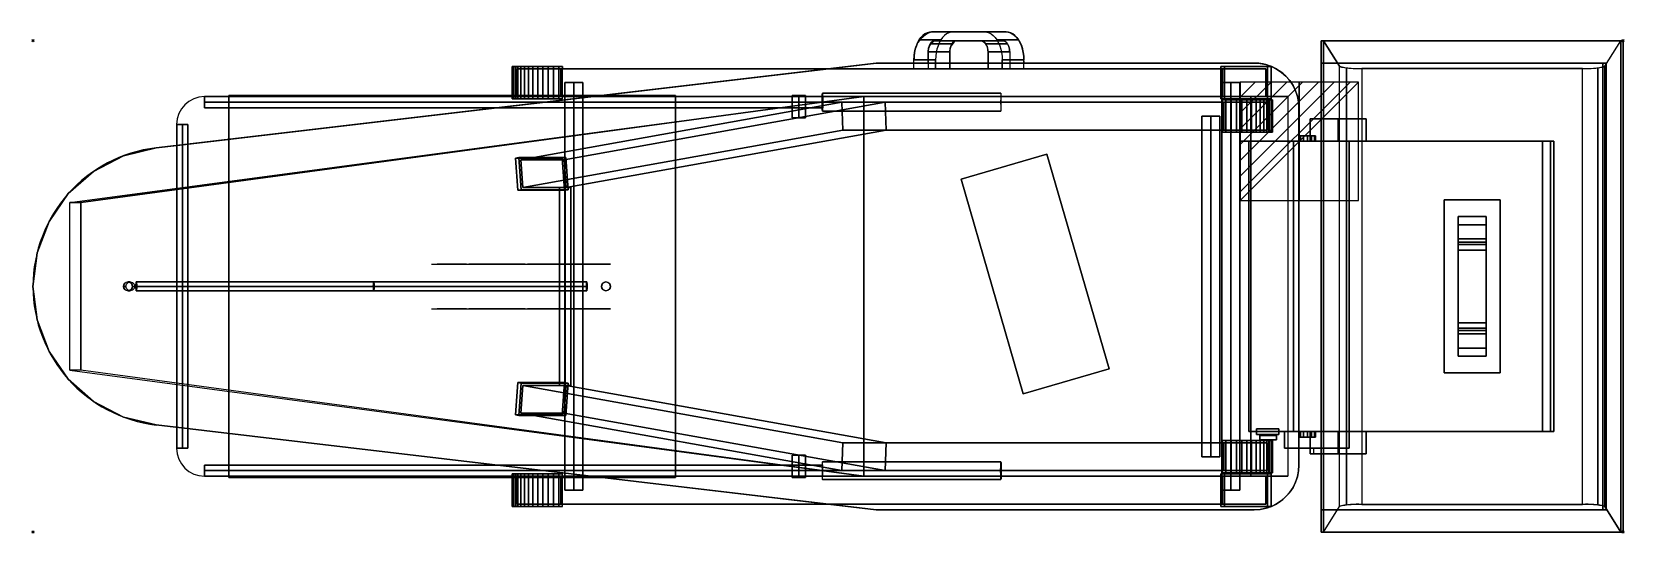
# Model space of a CAD drawing. Extents: x -1 to 1424, y -441 to 8.
import ezdxf

# ---------------------------------------------------------------- set-up
doc = ezdxf.new("R2010")
doc.units = 0
doc.header["$PDMODE"] = 35
for name, color, linetype in [('PQ_200_2D', 1, 'Continuous'), ('PQ_200_3D', 1, 'Continuous'), ('PQ_204_2D', 7, 'Continuous'), ('PQ_204_3D', 7, 'Continuous'), ('PQ_BLUE_3D', 5, 'Continuous'), ('PQ_CON_ELECTRICITY_INT', 7, 'Continuous'), ('PQ_INS_3D', 3, 'Continuous')]:
    doc.layers.add(name, color=color, linetype=linetype)

# ---------------------------------------------------------------- blocks, each defined once
blk = doc.blocks.new('*X0')
at = {"color": 0}
for p, q in [((286.774344, 2204.447934), (296.618251, 2214.291842)), ((286.774344, 2205.862148), (295.204037, 2214.291842)), ((286.774344, 2207.276361), (293.789824, 2214.291842)), ((286.774344, 2208.690575), (292.37561, 2214.291842)), ((286.774344, 2210.104788), (290.961397, 2214.291842)), ((286.774344, 2211.519002), (289.547183, 2214.291842)), ((286.774344, 2212.933216), (288.13297, 2214.291842))]:
    blk.add_line(p, q, dxfattribs=at)
blk = doc.blocks.new('ELECTRICITY')
for p, q in [((2.121, 2.121), (-2.121, 2.121)), ((-2.121, 2.121), (-2.121, -2.121)), ((-2.121, -2.121), (2.121, 2.121)), ((2.121, -2.121), (2.121, 2.121)), ((-2.121, -2.121), (2.121, -2.121))]:
    blk.add_line(p, q)
at = {"extrusion": (-1, 0, 0)}
for p, q in [((0, -2.121, 2.121), (0, 2.121, 2.121)), ((0, 2.121, -2.121), (0, -2.121, -2.121)), ((0, 2.121, 2.121), (0, 2.121, -2.121)), ((0, 2.121, -2.121), (0, -2.121, 2.121)), ((0, -2.121, -2.121), (0, -2.121, 2.121))]:
    blk.add_line(p, q, dxfattribs=at)
at = {"extrusion": (0, -1, 0)}
for p, q in [((2.121, 0, 2.121), (-2.121, 0, 2.121)), ((-2.121, 0, -2.121), (2.121, 0, -2.121)), ((-2.121, 0, 2.121), (-2.121, 0, -2.121)), ((-2.121, 0, -2.121), (2.121, 0, 2.121)), ((2.121, 0, -2.121), (2.121, 0, 2.121))]:
    blk.add_line(p, q, dxfattribs=at)
at = {"xscale": 0.4000000000000909, "yscale": 0.3999999999999773, "zscale": 0.3999999999999986}
blk.add_blockref('*X0', (-116.831, -883.595), dxfattribs=at)
at = {"extrusion": (-1, 0, 0), "xscale": 0.3999999999999773, "yscale": 0.3999999999999986, "zscale": 0.4000000000000909}
blk.add_blockref('*X0', (-116.831, -883.595), dxfattribs=at)
at = {"extrusion": (0, -1, 0), "xscale": 0.4000000000000909, "yscale": 0.3999999999999986, "zscale": 0.3999999999999773}
blk.add_blockref('*X0', (-116.831, -883.595), dxfattribs=at)

msp = doc.modelspace()

# ---------------------------------------------------------------- linework, layer by layer
at = {"layer": 'PQ_200_2D'}
for p, q in [((804.3, 8), (851.6, 8)), ((851.6, 8), (871, 8)), ((1153.1, 0), (1423.1, 0)), ((1153.1, -440), (1153.1, 0)), ((1423.1, 0), (1423.1, -440)), ((886.3, -10.5), (886.8, -20)), ((1155.1, 0), (1155.1, 0)), ((1421.1, -440), (1421.1, 0)), ((1421.1, 0), (1421.1, 0)), ((428.9, -49), (428.9, -23)), ((428.9, -23), (474, -23)), ((474, -23), (474, -25)), ((712.3, -25), (474, -25)), ((712.3, -25), (754.8, -20)), ((754.8, -20), (1093.1, -20)), ((788.5, -20), (788.5, -17)), ((175.4, -50), (153.6, -50)), ((175.4, -49), (175.4, -50)), ((428.9, -49), (175.4, -49)), ((1133.1, -60), (1133.1, -380)), ((1153.1, -70), (1143.1, -70)), ((1143.1, -70), (1143.1, -85)), ((128.7, -75), (128.7, -93.7)), ((1133.4, -90), (1133.4, -85)), ((1133.4, -85), (1147.9, -85)), ((1147.9, -85), (1147.9, -90)), ((110.4, -95.9), (128.7, -93.7)), ((110.4, -95.9), (110.4, -95.9)), ((128.7, -346.3), (110.4, -344.1)), ((128.7, -365), (128.7, -346.3)), ((1133.1, -365), (1153.1, -365)), ((1143.1, -365), (1143.1, -370)), ((1143.1, -370), (1153.1, -370)), ((175.4, -390), (153.6, -390)), ((175.4, -391), (175.4, -390)), ((428.9, -391), (175.4, -391)), ((428.9, -391), (428.9, -417)), ((428.9, -417), (474, -417)), ((712.3, -415), (474, -415)), ((474, -417), (474, -415)), ((754.8, -420), (712.3, -415)), ((1093.1, -420), (754.8, -420)), ((1423.1, -440), (1153.1, -440)), ((1155.1, -440), (1155.1, -440)), ((1421.1, -440), (1421.1, -440))]:
    msp.add_line(p, q, dxfattribs=at)
for centre, radius, start, end in [((811.4, -13.9), 23, 107.8446, 187.6491), ((866.6, -11.2), 19.7, 1.8196, 77.0464), ((1093.1, -60), 40, 0, 90), ((153.6, -75), 25, 90.0263, 180.0065), ((125, -220), 125, 96.7138, 263.2862), ((153.6, -365), 25, 179.9935, 269.9737), ((1093.1, -380), 40, 270, 0)]:
    msp.add_arc(centre, radius, start, end, dxfattribs=at)
at = {"layer": 'PQ_200_3D', "extrusion": (0, 1, 0)}
msp.add_circle((-685.5, 513.2, -48.9), 6, dxfattribs=at)
at = {"layer": 'PQ_200_3D', "extrusion": (0, -1, 0)}
for centre, radius in [((476.4, 799.2, 131.4), 5), ((476.4, 799.2, 308.6), 5), ((133.7, 545.8, 365), 5), ((1054.3, 61, 372.5), 8), ((685.5, 513.2, 385), 6), ((685.5, 513.2, 391.1), 6), ((484, 61, 402.5), 8), ((1072.1, 784, 402.5), 8)]:
    msp.add_circle(centre, radius, dxfattribs=at)
at = {"layer": 'PQ_200_3D', "extrusion": (-0.105583, 0, 0.994411)}
msp.add_circle((220, 174.3, 835.6), 4, dxfattribs=at)
at = {"layer": 'PQ_200_3D', "extrusion": (-0.995157, 0, 0.098297)}
msp.add_circle((220, 829.9, -11), 4, dxfattribs=at)
at = {"layer": 'PQ_200_3D'}
msp.add_circle((512.8, -220, 837.7), 4, dxfattribs=at)
for points, invisible_edges in [([(1169.3, -22.8, 1117.1), (1406.9, -22.8, 1117.1), (1421.1, 0, 907), (1155.1, 0, 907)], 1), ([(1169.3, -22.8, 1117.1), (1169.7, -23.1, 1119.6), (1169.7, -416.9, 1119.6), (1169.3, -417.2, 1117.1)], 2), ([(1169.3, -22.8, 1117.1), (1169.7, -23.1, 1119.6), (1406.6, -23.1, 1119.6), (1406.9, -22.8, 1117.1)], 10), ([(1169.7, -23.1, 1119.6), (1170.3, -23.3, 1122), (1170.3, -416.7, 1122), (1169.7, -416.9, 1119.6)], 10), ([(1169.7, -23.1, 1119.6), (1170.3, -23.3, 1122), (1406, -23.3, 1122), (1406.6, -23.1, 1119.6)], 10), ([(1170.3, -23.3, 1122), (1171.2, -23.6, 1124.3), (1171.2, -416.4, 1124.3), (1170.3, -416.7, 1122)], 10), ([(1170.3, -23.3, 1122), (1171.2, -23.6, 1124.3), (1405.1, -23.6, 1124.3), (1406, -23.3, 1122)], 10), ([(1171.2, -23.6, 1124.3), (1172.4, -23.8, 1126.5), (1172.4, -416.2, 1126.5), (1171.2, -416.4, 1124.3)], 10), ([(1171.2, -23.6, 1124.3), (1172.4, -23.8, 1126.5), (1403.8, -23.8, 1126.5), (1405.1, -23.6, 1124.3)], 10), ([(1172.4, -23.8, 1126.5), (1173.9, -24, 1128.5), (1173.9, -416, 1128.5), (1172.4, -416.2, 1126.5)], 10), ([(1172.4, -23.8, 1126.5), (1173.9, -24, 1128.5), (1402.4, -24, 1128.5), (1403.8, -23.8, 1126.5)], 10), ([(1173.9, -24, 1128.5), (1175.6, -24.2, 1130.3), (1175.6, -415.8, 1130.3), (1173.9, -416, 1128.5)], 8), ([(1173.9, -24, 1128.5), (1175.6, -24.2, 1130.3), (1400.6, -24.2, 1130.3), (1402.4, -24, 1128.5)], 10), ([(1175.6, -24.2, 1130.3), (1177.6, -24.4, 1131.9), (1177.6, -415.6, 1131.9), (1175.6, -415.8, 1130.3)], 2), ([(1175.6, -24.2, 1130.3), (1177.6, -24.4, 1131.9), (1398.7, -24.4, 1131.9), (1400.6, -24.2, 1130.3)], 10), ([(1177.6, -24.4, 1131.9), (1179.7, -24.5, 1133.2), (1179.7, -415.5, 1133.2), (1177.6, -415.6, 1131.9)], 10), ([(1177.6, -24.4, 1131.9), (1179.7, -24.5, 1133.2), (1396.6, -24.5, 1133.2), (1398.7, -24.4, 1131.9)], 10), ([(1179.7, -24.5, 1133.2), (1181.9, -24.7, 1134.3), (1181.9, -415.3, 1134.3), (1179.7, -415.5, 1133.2)], 10), ([(1179.7, -24.5, 1133.2), (1181.9, -24.7, 1134.3), (1394.3, -24.7, 1134.3), (1396.6, -24.5, 1133.2)], 10), ([(1181.9, -24.7, 1134.3), (1184.3, -24.7, 1135), (1184.3, -415.3, 1135), (1181.9, -415.3, 1134.3)], 10), ([(1181.9, -24.7, 1134.3), (1184.3, -24.7, 1135), (1391.9, -24.7, 1135), (1394.3, -24.7, 1134.3)], 10), ([(1184.3, -24.7, 1135), (1186.8, -24.8, 1135.5), (1186.8, -415.2, 1135.5), (1184.3, -415.3, 1135)], 10), ([(1184.3, -24.7, 1135), (1186.8, -24.8, 1135.5), (1389.5, -24.8, 1135.5), (1391.9, -24.7, 1135)], 10), ([(1186.8, -24.8, 1135.5), (1189.3, -24.8, 1135.7), (1189.3, -415.2, 1135.7), (1186.8, -415.2, 1135.5)], 8), ([(1186.8, -24.8, 1135.5), (1189.3, -24.8, 1135.7), (1387, -24.8, 1135.7), (1389.5, -24.8, 1135.5)], 8), ([(1387, -24.8, 1135.7), (1389.5, -24.8, 1135.5), (1389.5, -415.2, 1135.5), (1387, -415.2, 1135.7)], 2), ([(1389.5, -24.8, 1135.5), (1391.9, -24.7, 1135), (1391.9, -415.3, 1135), (1389.5, -415.2, 1135.5)], 10), ([(1391.9, -24.7, 1135), (1394.3, -24.7, 1134.3), (1394.3, -415.3, 1134.3), (1391.9, -415.3, 1135)], 10), ([(1394.3, -24.7, 1134.3), (1396.6, -24.5, 1133.2), (1396.6, -415.5, 1133.2), (1394.3, -415.3, 1134.3)], 10), ([(1396.6, -24.5, 1133.2), (1398.7, -24.4, 1131.9), (1398.7, -415.6, 1131.9), (1396.6, -415.5, 1133.2)], 10), ([(1398.7, -24.4, 1131.9), (1400.6, -24.2, 1130.3), (1400.6, -415.8, 1130.3), (1398.7, -415.6, 1131.9)], 8), ([(1400.6, -24.2, 1130.3), (1402.4, -24, 1128.5), (1402.4, -416, 1128.5), (1400.6, -415.8, 1130.3)], 2), ([(1402.4, -24, 1128.5), (1403.8, -23.8, 1126.5), (1403.8, -416.2, 1126.5), (1402.4, -416, 1128.5)], 10), ([(1403.8, -23.8, 1126.5), (1405.1, -23.6, 1124.3), (1405.1, -416.4, 1124.3), (1403.8, -416.2, 1126.5)], 10), ([(1405.1, -23.6, 1124.3), (1406, -23.3, 1122), (1406, -416.7, 1122), (1405.1, -416.4, 1124.3)], 10), ([(1406, -23.3, 1122), (1406.6, -23.1, 1119.6), (1406.6, -416.9, 1119.6), (1406, -416.7, 1122)], 10), ([(1406.6, -23.1, 1119.6), (1406.9, -22.8, 1117.1), (1406.9, -417.2, 1117.1), (1406.6, -416.9, 1119.6)], 8), ([(477, -402.5, 65), (476, -402.5, 61), (476, -37.5, 61), (477, -37.5, 65)], 8), ([(476, -402.5, 61), (477, -402.5, 57), (477, -37.5, 57), (476, -37.5, 61)], 2), ([(480, -402.5, 67.9), (477, -402.5, 65), (477, -37.5, 65), (480, -37.5, 67.9)], 10), ([(477, -402.5, 57), (480, -402.5, 54.1), (480, -37.5, 54.1), (477, -37.5, 57)], 10), ([(484, -402.5, 69), (480, -402.5, 67.9), (480, -37.5, 67.9), (484, -37.5, 69)], 2), ([(480, -402.5, 54.1), (484, -402.5, 53), (484, -37.5, 53), (480, -37.5, 54.1)], 8), ([(488, -402.5, 67.9), (484, -402.5, 69), (484, -37.5, 69), (488, -37.5, 67.9)], 8), ([(484, -402.5, 53), (488, -402.5, 54.1), (488, -37.5, 54.1), (484, -37.5, 53)], 2), ([(490.9, -402.5, 65), (488, -402.5, 67.9), (488, -37.5, 67.9), (490.9, -37.5, 65)], 10), ([(488, -402.5, 54.1), (490.9, -402.5, 57), (490.9, -37.5, 57), (488, -37.5, 54.1)], 10), ([(492, -402.5, 61), (490.9, -402.5, 65), (490.9, -37.5, 65), (492, -37.5, 61)], 2), ([(490.9, -402.5, 57), (492, -402.5, 61), (492, -37.5, 61), (490.9, -37.5, 57)], 8), ([(1065.2, -402.5, 788), (1064.1, -402.5, 784), (1064.1, -37.5, 784), (1065.2, -37.5, 788)], 8), ([(1064.1, -402.5, 784), (1065.2, -402.5, 780), (1065.2, -37.5, 780), (1064.1, -37.5, 784)], 2), ([(1068.1, -402.5, 790.9), (1065.2, -402.5, 788), (1065.2, -37.5, 788), (1068.1, -37.5, 790.9)], 10), ([(1065.2, -402.5, 780), (1068.1, -402.5, 777.1), (1068.1, -37.5, 777.1), (1065.2, -37.5, 780)], 10), ([(1072.1, -402.5, 792), (1068.1, -402.5, 790.9), (1068.1, -37.5, 790.9), (1072.1, -37.5, 792)], 2), ([(1068.1, -402.5, 777.1), (1072.1, -402.5, 776), (1072.1, -37.5, 776), (1068.1, -37.5, 777.1)], 8), ([(1076.1, -402.5, 790.9), (1072.1, -402.5, 792), (1072.1, -37.5, 792), (1076.1, -37.5, 790.9)], 8), ([(1072.1, -402.5, 776), (1076.1, -402.5, 777.1), (1076.1, -37.5, 777.1), (1072.1, -37.5, 776)], 2), ([(1079, -402.5, 788), (1076.1, -402.5, 790.9), (1076.1, -37.5, 790.9), (1079, -37.5, 788)], 10), ([(1076.1, -402.5, 777.1), (1079, -402.5, 780), (1079, -37.5, 780), (1076.1, -37.5, 777.1)], 10), ([(1080.1, -402.5, 784), (1079, -402.5, 788), (1079, -37.5, 788), (1080.1, -37.5, 784)], 2), ([(1079, -402.5, 780), (1080.1, -402.5, 784), (1080.1, -37.5, 784), (1079, -37.5, 780)], 8), ([(153.6, -50, 545), (153.6, -50.7, 547.5), (706.5, -50.7, 526.6), (706.5, -50, 524.1)], 2), ([(153.6, -50.7, 542.5), (153.6, -50, 545), (706.5, -50, 524.1), (706.5, -50.7, 521.6)], 8), ([(153.6, -50.7, 547.5), (153.6, -52.5, 549.3), (706.5, -52.5, 528.4), (706.5, -50.7, 526.6)], 10), ([(153.6, -52.5, 540.7), (153.6, -50.7, 542.5), (706.5, -50.7, 521.6), (706.5, -52.5, 519.7)], 10), ([(153.6, -52.5, 549.3), (153.6, -55, 550), (706.5, -55, 529.1), (706.5, -52.5, 528.4)], 8), ([(153.6, -55, 540), (153.6, -52.5, 540.7), (706.5, -52.5, 519.7), (706.5, -55, 519.1)], 2), ([(153.6, -55, 550), (153.6, -57.5, 549.3), (706.5, -57.5, 528.4), (706.5, -55, 529.1)], 2), ([(153.6, -57.5, 540.7), (153.6, -55, 540), (706.5, -55, 519.1), (706.5, -57.5, 519.7)], 8), ([(680.3, -68.9, 516.2), (679.5, -68.9, 513.2), (679.5, -48.9, 513.2), (680.3, -48.9, 516.2)], 8), ([(679.5, -68.9, 513.2), (680.3, -68.9, 510.2), (680.3, -48.9, 510.2), (679.5, -48.9, 513.2)], 2), ([(680.3, -48.9, 516.2), (679.5, -48.9, 513.2), (685.5, -48.9, 513.2)], 15), ([(679.5, -48.9, 513.2), (680.3, -48.9, 510.2), (685.5, -48.9, 513.2)], 15), ([(682.5, -68.9, 518.4), (680.3, -68.9, 516.2), (680.3, -48.9, 516.2), (682.5, -48.9, 518.4)], 10), ([(680.3, -68.9, 510.2), (682.5, -68.9, 508), (682.5, -48.9, 508), (680.3, -48.9, 510.2)], 10), ([(682.5, -48.9, 518.4), (680.3, -48.9, 516.2), (685.5, -48.9, 513.2)], 15), ([(680.3, -48.9, 510.2), (682.5, -48.9, 508), (685.5, -48.9, 513.2)], 15), ([(685.5, -68.9, 519.2), (682.5, -68.9, 518.4), (682.5, -48.9, 518.4), (685.5, -48.9, 519.2)], 2), ([(682.5, -68.9, 508), (685.5, -68.9, 507.2), (685.5, -48.9, 507.2), (682.5, -48.9, 508)], 8), ([(685.5, -48.9, 519.2), (682.5, -48.9, 518.4), (685.5, -48.9, 513.2)], 15), ([(682.5, -48.9, 508), (685.5, -48.9, 507.2), (685.5, -48.9, 513.2)], 15), ([(688.5, -68.9, 518.4), (685.5, -68.9, 519.2), (685.5, -48.9, 519.2), (688.5, -48.9, 518.4)], 8), ([(685.5, -68.9, 507.2), (688.5, -68.9, 508), (688.5, -48.9, 508), (685.5, -48.9, 507.2)], 2), ([(691.5, -48.9, 513.2), (690.7, -48.9, 516.2), (685.5, -48.9, 513.2)], 15), ([(690.7, -48.9, 516.2), (688.5, -48.9, 518.4), (685.5, -48.9, 513.2)], 15), ([(688.5, -48.9, 518.4), (685.5, -48.9, 519.2), (685.5, -48.9, 513.2)], 15), ([(685.5, -48.9, 507.2), (688.5, -48.9, 508), (685.5, -48.9, 513.2)], 15), ([(688.5, -48.9, 508), (690.7, -48.9, 510.2), (685.5, -48.9, 513.2)], 15), ([(690.7, -48.9, 510.2), (691.5, -48.9, 513.2), (685.5, -48.9, 513.2)], 15), ([(690.7, -68.9, 516.2), (688.5, -68.9, 518.4), (688.5, -48.9, 518.4), (690.7, -48.9, 516.2)], 10), ([(688.5, -68.9, 508), (690.7, -68.9, 510.2), (690.7, -48.9, 510.2), (688.5, -48.9, 508)], 10), ([(691.5, -68.9, 513.2), (690.7, -68.9, 516.2), (690.7, -48.9, 516.2), (691.5, -48.9, 513.2)], 2), ([(690.7, -68.9, 510.2), (691.5, -68.9, 513.2), (691.5, -48.9, 513.2), (690.7, -48.9, 510.2)], 8), ([(706.3, -51, 517.1), (866.2, -51, 511.1), (866.1, -55, 510), (706.2, -55, 516.1)], 1), ([(706.2, -55, 516.1), (866.1, -55, 510), (866.2, -59, 511.1), (706.3, -59, 517.1)], 4), ([(706.4, -48.1, 520.1), (866.3, -48.1, 514), (866.2, -51, 511.1), (706.3, -51, 517.1)], 5), ([(706.5, -47, 524.1), (866.4, -47, 518), (866.3, -48.1, 514), (706.4, -48.1, 520.1)], 4), ([(706.7, -48.1, 528.1), (866.6, -48.1, 522), (866.4, -47, 518), (706.5, -47, 524.1)], 1), ([(706.8, -51, 531), (866.7, -51, 524.9), (866.6, -48.1, 522), (706.7, -48.1, 528.1)], 5), ([(706.8, -55, 532.1), (866.7, -55, 526), (866.7, -51, 524.9), (706.8, -51, 531)], 4), ([(706.8, -59, 531), (866.7, -59, 524.9), (866.7, -55, 526), (706.8, -55, 532.1)], 1), ([(153.6, -57.5, 549.3), (153.6, -59.3, 547.5), (706.5, -59.3, 526.6), (706.5, -57.5, 528.4)], 10), ([(153.6, -59.3, 542.5), (153.6, -57.5, 540.7), (706.5, -57.5, 519.7), (706.5, -59.3, 521.6)], 10), ([(153.6, -59.3, 547.5), (153.6, -60, 545), (706.5, -60, 524.1), (706.5, -59.3, 526.6)], 8), ([(153.6, -60, 545), (153.6, -59.3, 542.5), (706.5, -59.3, 521.6), (706.5, -60, 524.1)], 2), ([(706.3, -59, 517.1), (866.2, -59, 511.1), (866.3, -61.9, 514), (706.4, -61.9, 520.1)], 5), ([(706.4, -61.9, 520.1), (866.3, -61.9, 514), (866.4, -63, 518), (706.5, -63, 524.1)], 1), ([(706.5, -63, 524.1), (866.4, -63, 518), (866.6, -61.9, 522), (706.7, -61.9, 528.1)], 4), ([(706.7, -61.9, 528.1), (866.6, -61.9, 522), (866.7, -59, 524.9), (706.8, -59, 531)], 5), ([(1046.3, -372.5, 61), (1047.4, -372.5, 65), (1047.4, -67.5, 65), (1046.3, -67.5, 61)], 2), ([(1047.4, -372.5, 57), (1046.3, -372.5, 61), (1046.3, -67.5, 61), (1047.4, -67.5, 57)], 8), ([(1047.4, -372.5, 65), (1050.3, -372.5, 67.9), (1050.3, -67.5, 67.9), (1047.4, -67.5, 65)], 10), ([(1050.3, -372.5, 54.1), (1047.4, -372.5, 57), (1047.4, -67.5, 57), (1050.3, -67.5, 54.1)], 10), ([(1050.3, -372.5, 67.9), (1054.3, -372.5, 69), (1054.3, -67.5, 69), (1050.3, -67.5, 67.9)], 8), ([(1054.3, -372.5, 53), (1050.3, -372.5, 54.1), (1050.3, -67.5, 54.1), (1054.3, -67.5, 53)], 2), ([(1054.3, -372.5, 69), (1058.3, -372.5, 67.9), (1058.3, -67.5, 67.9), (1054.3, -67.5, 69)], 2), ([(1058.3, -372.5, 54.1), (1054.3, -372.5, 53), (1054.3, -67.5, 53), (1058.3, -67.5, 54.1)], 8), ([(1058.3, -372.5, 67.9), (1061.2, -372.5, 65), (1061.2, -67.5, 65), (1058.3, -67.5, 67.9)], 10), ([(1061.2, -372.5, 57), (1058.3, -372.5, 54.1), (1058.3, -67.5, 54.1), (1061.2, -67.5, 57)], 10), ([(1061.2, -372.5, 65), (1062.3, -372.5, 61), (1062.3, -67.5, 61), (1061.2, -67.5, 65)], 8), ([(1062.3, -372.5, 61), (1061.2, -372.5, 57), (1061.2, -67.5, 57), (1062.3, -67.5, 61)], 2), ([(129.3, -365, 548.3), (128.7, -365, 545.8), (128.7, -75, 545.8), (129.3, -75, 548.3)], 8), ([(128.7, -365, 545.8), (129.3, -365, 543.3), (129.3, -75, 543.3), (128.7, -75, 545.8)], 2), ([(131.2, -365, 550.1), (129.3, -365, 548.3), (129.3, -75, 548.3), (131.2, -75, 550.1)], 10), ([(129.3, -365, 543.3), (131.2, -365, 541.4), (131.2, -75, 541.4), (129.3, -75, 543.3)], 10), ([(133.7, -365, 550.8), (131.2, -365, 550.1), (131.2, -75, 550.1), (133.7, -75, 550.8)], 2), ([(131.2, -365, 541.4), (133.7, -365, 540.8), (133.7, -75, 540.8), (131.2, -75, 541.4)], 8), ([(136.2, -365, 550.1), (133.7, -365, 550.8), (133.7, -75, 550.8), (136.2, -75, 550.1)], 8), ([(133.7, -365, 540.8), (136.2, -365, 541.4), (136.2, -75, 541.4), (133.7, -75, 540.8)], 2), ([(138, -365, 548.3), (136.2, -365, 550.1), (136.2, -75, 550.1), (138, -75, 548.3)], 10), ([(136.2, -365, 541.4), (138, -365, 543.3), (138, -75, 543.3), (136.2, -75, 541.4)], 10), ([(138.7, -365, 545.8), (138, -365, 548.3), (138, -75, 548.3), (138.7, -75, 545.8)], 2), ([(138, -365, 543.3), (138.7, -365, 545.8), (138.7, -75, 545.8), (138, -75, 543.3)], 8), ([(1128.1, -90, 898), (1153.1, -90, 898), (1153.1, -90, 860), (1128.1, -90, 840)], 4), ([(1128.1, -90, 840), (1153.1, -90, 860), (1361.1, -90, 860), (1351.1, -90, 840)], 5), ([(1352.4, -350, 840.1), (1351.1, -350, 840), (1351.1, -90, 840), (1352.4, -90, 840.1)], 8), ([(1352.4, -90, 840.1), (1351.1, -90, 840), (1361.1, -90, 860)], 10), ([(1353.7, -350, 840.3), (1352.4, -350, 840.1), (1352.4, -90, 840.1), (1353.7, -90, 840.3)], 10), ([(1353.7, -90, 840.3), (1352.4, -90, 840.1), (1361.1, -90, 860)], 10), ([(1355, -350, 840.8), (1353.7, -350, 840.3), (1353.7, -90, 840.3), (1355, -90, 840.8)], 10), ([(1355, -90, 840.8), (1353.7, -90, 840.3), (1361.1, -90, 860)], 10), ([(1356.1, -350, 841.3), (1355, -350, 840.8), (1355, -90, 840.8), (1356.1, -90, 841.3)], 10), ([(1356.1, -90, 841.3), (1355, -90, 840.8), (1361.1, -90, 860)], 10), ([(1357.2, -350, 842.1), (1356.1, -350, 841.3), (1356.1, -90, 841.3), (1357.2, -90, 842.1)], 10), ([(1357.2, -90, 842.1), (1356.1, -90, 841.3), (1361.1, -90, 860)], 10), ([(1358.2, -350, 842.9), (1357.2, -350, 842.1), (1357.2, -90, 842.1), (1358.2, -90, 842.9)], 2), ([(1358.2, -90, 842.9), (1357.2, -90, 842.1), (1361.1, -90, 860)], 10), ([(1359.1, -350, 843.9), (1358.2, -350, 842.9), (1358.2, -90, 842.9), (1359.1, -90, 843.9)], 8), ([(1359.1, -90, 843.9), (1358.2, -90, 842.9), (1361.1, -90, 860)], 10), ([(1359.8, -350, 845), (1359.1, -350, 843.9), (1359.1, -90, 843.9), (1359.8, -90, 845)], 10), ([(1359.8, -90, 845), (1359.1, -90, 843.9), (1361.1, -90, 860)], 10), ([(1360.4, -350, 846.2), (1359.8, -350, 845), (1359.8, -90, 845), (1360.4, -90, 846.2)], 10), ([(1360.4, -90, 846.2), (1359.8, -90, 845), (1361.1, -90, 860)], 10), ([(1360.8, -350, 847.4), (1360.4, -350, 846.2), (1360.4, -90, 846.2), (1360.8, -90, 847.4)], 10), ([(1360.8, -90, 847.4), (1360.4, -90, 846.2), (1361.1, -90, 860)], 10), ([(1361, -350, 848.7), (1360.8, -350, 847.4), (1360.8, -90, 847.4), (1361, -90, 848.7)], 10), ([(1361, -90, 848.7), (1360.8, -90, 847.4), (1361.1, -90, 860)], 10), ([(1361.1, -350, 850), (1361, -350, 848.7), (1361, -90, 848.7), (1361.1, -90, 850)], 2), ([(1361.1, -90, 850), (1361, -90, 848.7), (1361.1, -90, 860)], 2), ([(472.1, -308.6, 801.7), (471.4, -308.6, 799.2), (471.4, -131.4, 799.2), (472.1, -131.4, 801.7)], 8), ([(471.4, -308.6, 799.2), (472.1, -308.6, 796.7), (472.1, -131.4, 796.7), (471.4, -131.4, 799.2)], 2), ([(473.9, -308.6, 803.5), (472.1, -308.6, 801.7), (472.1, -131.4, 801.7), (473.9, -131.4, 803.5)], 10), ([(472.1, -308.6, 796.7), (473.9, -308.6, 794.9), (473.9, -131.4, 794.9), (472.1, -131.4, 796.7)], 10), ([(476.4, -308.6, 804.2), (473.9, -308.6, 803.5), (473.9, -131.4, 803.5), (476.4, -131.4, 804.2)], 2), ([(473.9, -308.6, 794.9), (476.4, -308.6, 794.2), (476.4, -131.4, 794.2), (473.9, -131.4, 794.9)], 8), ([(478.9, -308.6, 803.5), (476.4, -308.6, 804.2), (476.4, -131.4, 804.2), (478.9, -131.4, 803.5)], 8), ([(476.4, -308.6, 794.2), (478.9, -308.6, 794.9), (478.9, -131.4, 794.9), (476.4, -131.4, 794.2)], 2), ([(480.7, -308.6, 801.7), (478.9, -308.6, 803.5), (478.9, -131.4, 803.5), (480.7, -131.4, 801.7)], 10), ([(478.9, -308.6, 794.9), (480.7, -308.6, 796.7), (480.7, -131.4, 796.7), (478.9, -131.4, 794.9)], 10), ([(481.4, -308.6, 799.2), (480.7, -308.6, 801.7), (480.7, -131.4, 801.7), (481.4, -131.4, 799.2)], 2), ([(480.7, -308.6, 796.7), (481.4, -308.6, 799.2), (481.4, -131.4, 799.2), (480.7, -131.4, 796.7)], 8), ([(368.8, -200, 819.1), (368.7, -200, 819.6), (356.8, -200, 816.2), (357, -200, 815)], 10), ([(368.7, -200, 827.1), (368.8, -200, 827.6), (356.8, -200, 841)], 10), ([(368.8, -200, 827.6), (369, -200, 828.1), (356.8, -200, 841)], 10), ([(369, -200, 828.1), (369.3, -200, 828.6), (356.8, -200, 841)], 10), ([(369.3, -200, 828.6), (369.7, -200, 828.9), (356.8, -200, 841)], 10), ([(369.7, -200, 828.9), (370.2, -200, 829.1), (356.8, -200, 841)], 10), ([(370.2, -200, 829.1), (370.8, -200, 829.1), (356.8, -200, 841)], 10), ([(368.7, -200, 827.1), (368.7, -200, 819.6), (356.8, -200, 816.2), (356.8, -200, 841)], 10), ([(356.8, -200, 841), (406.6, -200, 839.6), (388.1, -200, 828.6), (370.8, -200, 829.1)], 10), ([(369, -200, 818.6), (368.8, -200, 819.1), (357, -200, 815), (357.5, -200, 813.8)], 10), ([(369.3, -200, 818.2), (369, -200, 818.6), (357.5, -200, 813.8), (358.2, -200, 812.7)], 10), ([(369.7, -200, 817.9), (369.3, -200, 818.2), (358.2, -200, 812.7), (359.3, -200, 811.9)], 10), ([(370.1, -200, 817.6), (369.7, -200, 817.9), (359.3, -200, 811.9), (360.4, -200, 811.4)], 10), ([(370.6, -200, 817.6), (370.1, -200, 817.6), (360.4, -200, 811.4), (361.7, -200, 811.2)], 10), ([(361.7, -200, 811.2), (370.6, -200, 817.6), (376, -200, 817.4), (377.9, -200, 810.8)], 5), ([(376, -200, 817.4), (376.5, -200, 817.3), (377.9, -200, 810.8)], 10), ([(376.5, -200, 817.3), (376.9, -200, 817.1), (377.9, -200, 810.8)], 10), ([(376.9, -200, 817.1), (377.3, -200, 816.8), (377.9, -200, 810.8)], 10), ([(377.3, -200, 816.8), (377.6, -200, 816.4), (377.9, -200, 810.8)], 10), ([(377.6, -200, 816.4), (377.8, -200, 815.9), (377.9, -200, 810.8)], 10), ([(377.8, -200, 815.9), (377.9, -200, 815.4), (377.9, -200, 810.8)], 8), ([(388.1, -200, 828.6), (388.6, -200, 828.6), (406.6, -200, 839.6)], 10), ([(388.6, -200, 828.6), (389.1, -200, 828.3), (406.6, -200, 839.6)], 10), ([(389.1, -200, 828.3), (389.5, -200, 828), (406.6, -200, 839.6)], 10), ([(389.5, -200, 828), (389.8, -200, 827.6), (406.6, -200, 839.6)], 10), ([(389.8, -200, 827.6), (390, -200, 827.1), (406.6, -200, 839.6)], 10), ([(390, -200, 827.1), (390.1, -200, 826.6), (406.6, -200, 839.6)], 10), ([(421.2, -200, 818.1), (421.3, -200, 817.6), (390.1, -200, 810.4)], 10), ([(421.3, -200, 817.6), (421.5, -200, 817.1), (390.1, -200, 810.4)], 10), ([(421.5, -200, 817.1), (421.8, -200, 816.7), (390.1, -200, 810.4)], 10), ([(421.8, -200, 816.7), (422.2, -200, 816.4), (390.1, -200, 810.4)], 10), ([(422.2, -200, 816.4), (422.6, -200, 816.2), (390.1, -200, 810.4)], 10), ([(422.6, -200, 816.2), (423.2, -200, 816.1), (390.1, -200, 810.4)], 10), ([(390.1, -200, 826.6), (406.6, -200, 839.6), (421.2, -200, 825.6), (421.2, -200, 818.1)], 11), ([(390.1, -200, 826.6), (421.2, -200, 818.1), (390.1, -200, 810.4)], 3), ([(390.1, -200, 810.4), (423.2, -200, 816.1), (428.5, -200, 815.9), (430.4, -200, 809.3)], 5), ([(421.2, -200, 825.6), (421.3, -200, 826.2), (406.6, -200, 839.6)], 10), ([(421.3, -200, 826.2), (421.5, -200, 826.7), (406.6, -200, 839.6)], 10), ([(421.5, -200, 826.7), (421.8, -200, 827.1), (406.6, -200, 839.6)], 10), ([(421.8, -200, 827.1), (422.2, -200, 827.4), (406.6, -200, 839.6)], 10), ([(422.2, -200, 827.4), (422.7, -200, 827.6), (406.6, -200, 839.6)], 10), ([(422.7, -200, 827.6), (423.3, -200, 827.6), (406.6, -200, 839.6)], 10), ([(406.6, -200, 839.6), (462.6, -200, 838), (440.6, -200, 827.2), (423.3, -200, 827.6)], 10), ([(428.5, -200, 815.9), (429, -200, 815.9), (430.4, -200, 809.3)], 10), ([(429, -200, 815.9), (429.4, -200, 815.7), (430.4, -200, 809.3)], 10), ([(429.4, -200, 815.7), (429.8, -200, 815.3), (430.4, -200, 809.3)], 10), ([(429.8, -200, 815.3), (430.1, -200, 814.9), (430.4, -200, 809.3)], 10), ([(430.1, -200, 814.9), (430.3, -200, 814.4), (430.4, -200, 809.3)], 10), ([(430.3, -200, 814.4), (430.4, -200, 813.9), (430.4, -200, 809.3)], 8), ([(440.6, -200, 827.2), (441.1, -200, 827.1), (462.6, -200, 838)], 10), ([(441.1, -200, 827.1), (441.6, -200, 826.9), (462.6, -200, 838)], 10), ([(441.6, -200, 826.9), (442, -200, 826.5), (462.6, -200, 838)], 10), ([(442, -200, 826.5), (442.3, -200, 826.1), (462.6, -200, 838)], 10), ([(442.3, -200, 826.1), (442.5, -200, 825.7), (462.6, -200, 838)], 10), ([(442.5, -200, 825.7), (442.6, -200, 825.2), (462.6, -200, 838)], 10), ([(484.3, -200, 814.4), (483.8, -200, 814.4), (442.6, -200, 809)], 10), ([(483.8, -200, 814.4), (483.3, -200, 814.7), (442.6, -200, 809)], 10), ([(483.3, -200, 814.7), (482.9, -200, 815), (442.6, -200, 809)], 10), ([(482.9, -200, 815), (482.6, -200, 815.4), (442.6, -200, 809)], 10), ([(482.6, -200, 815.4), (482.4, -200, 815.9), (442.6, -200, 809)], 10), ([(482.4, -200, 815.9), (482.3, -200, 816.4), (442.6, -200, 809)], 10), ([(442.6, -200, 825.2), (462.6, -200, 838), (482.3, -200, 823.9), (482.3, -200, 816.4)], 11), ([(442.6, -200, 825.2), (482.3, -200, 816.4), (442.6, -200, 809)], 3), ([(442.6, -200, 809), (484.3, -200, 814.4), (489.6, -200, 814.2), (491.5, -200, 807.6)], 5), ([(462.6, -200, 838), (462.6, -200, 838), (483.8, -200, 825.9), (484.4, -200, 825.9)], 10), ([(462.6, -200, 838), (462.6, -200, 838), (483.4, -200, 825.7), (483.8, -200, 825.9)], 10), ([(462.6, -200, 838), (462.6, -200, 838), (482.9, -200, 825.4), (483.4, -200, 825.7)], 10), ([(462.6, -200, 838), (462.6, -200, 838), (482.6, -200, 824.9), (482.9, -200, 825.4)], 10), ([(462.6, -200, 838), (462.6, -200, 838), (482.4, -200, 824.5), (482.6, -200, 824.9)], 10), ([(462.6, -200, 838), (462.6, -200, 838), (482.3, -200, 823.9), (482.4, -200, 824.5)], 10), ([(462.6, -200, 838), (516.8, -200, 836.5), (501.7, -200, 825.4), (484.4, -200, 825.9)], 10), ([(489.6, -200, 814.2), (490.1, -200, 814.1), (491.5, -200, 807.6)], 10), ([(490.1, -200, 814.1), (490.5, -200, 813.9), (491.5, -200, 807.6)], 10), ([(490.5, -200, 813.9), (490.9, -200, 813.6), (491.5, -200, 807.6)], 10), ([(490.9, -200, 813.6), (491.3, -200, 813.2), (491.5, -200, 807.6)], 10), ([(491.3, -200, 813.2), (491.4, -200, 812.7), (491.5, -200, 807.6)], 10), ([(491.4, -200, 812.7), (491.5, -200, 812.2), (491.5, -200, 807.6)], 8), ([(502.2, -200, 825.4), (501.7, -200, 825.4), (516.8, -200, 836.5)], 10), ([(502.7, -200, 825.1), (502.2, -200, 825.4), (516.8, -200, 836.5)], 10), ([(503.1, -200, 824.8), (502.7, -200, 825.1), (516.8, -200, 836.5)], 10), ([(503.4, -200, 824.4), (503.1, -200, 824.8), (516.8, -200, 836.5)], 10), ([(503.6, -200, 823.9), (503.4, -200, 824.4), (516.8, -200, 836.5)], 10), ([(503.7, -200, 823.4), (503.6, -200, 823.9), (516.8, -200, 836.5)], 10), ([(503.7, -200, 807.2), (503.7, -200, 807.2), (513.1, -200, 807.1), (511.8, -200, 807)], 2), ([(503.7, -200, 807.2), (503.7, -200, 807.2), (514.4, -200, 807.6), (513.1, -200, 807.1)], 10), ([(503.7, -200, 807.2), (503.7, -200, 807.2), (515.4, -200, 808.4), (514.4, -200, 807.6)], 10), ([(503.7, -200, 807.2), (503.7, -200, 807.2), (516.2, -200, 809.5), (515.4, -200, 808.4)], 10), ([(503.7, -200, 807.2), (503.7, -200, 807.2), (516.7, -200, 810.7), (516.2, -200, 809.5)], 10), ([(503.7, -200, 807.2), (503.7, -200, 807.2), (516.8, -200, 812), (516.7, -200, 810.7)], 10), ([(503.7, -200, 823.4), (516.8, -200, 836.5), (516.8, -200, 812), (503.7, -200, 807.2)], 5), ([(81.7, -218, 849), (81.1, -220, 848.9), (83.2, -220, 829.7), (83.7, -218, 829.8)], 8), ([(81.1, -220, 848.9), (81.7, -222, 849), (83.7, -222, 829.8), (83.2, -220, 829.7)], 2), ([(83.1, -216.5, 849.1), (81.7, -218, 849), (83.7, -218, 829.8), (85.2, -216.5, 829.9)], 10), ([(81.7, -222, 849), (83.1, -223.5, 849.1), (85.2, -223.5, 829.9), (83.7, -222, 829.8)], 10), ([(85.1, -216, 849.3), (83.1, -216.5, 849.1), (85.2, -216.5, 829.9), (87.1, -216, 830.1)], 2), ([(83.1, -223.5, 849.1), (85.1, -224, 849.3), (87.1, -224, 830.1), (85.2, -223.5, 829.9)], 8), ([(87.1, -216.5, 849.5), (85.1, -216, 849.3), (87.1, -216, 830.1), (89.1, -216.5, 830.3)], 8), ([(85.1, -224, 849.3), (87.1, -223.5, 849.5), (89.1, -223.5, 830.3), (87.1, -224, 830.1)], 2), ([(88.6, -218, 849.7), (87.1, -216.5, 849.5), (89.1, -216.5, 830.3), (90.6, -218, 830.5)], 10), ([(87.1, -223.5, 849.5), (88.6, -222, 849.7), (90.6, -222, 830.5), (89.1, -223.5, 830.3)], 10), ([(89.1, -220, 849.8), (88.6, -218, 849.7), (90.6, -218, 830.5), (91.1, -220, 830.6)], 2), ([(88.6, -222, 849.7), (89.1, -220, 849.8), (91.1, -220, 830.6), (90.6, -222, 830.5)], 8), ([(92.2, -218, 821.3), (92.1, -220, 820.8), (304.6, -220, 799.8), (304.7, -218, 800.4)], 8), ([(92.1, -220, 820.8), (92.2, -222, 821.3), (304.7, -222, 800.4), (304.6, -220, 799.8)], 2), ([(92.3, -216.5, 822.8), (92.2, -218, 821.3), (304.7, -218, 800.4), (304.8, -216.5, 801.8)], 10), ([(92.2, -222, 821.3), (92.3, -223.5, 822.8), (304.8, -223.5, 801.8), (304.7, -222, 800.4)], 10), ([(92.5, -216, 824.8), (92.3, -216.5, 822.8), (304.8, -216.5, 801.8), (305, -216, 803.8)], 2), ([(92.3, -223.5, 822.8), (92.5, -224, 824.8), (305, -224, 803.8), (304.8, -223.5, 801.8)], 8), ([(92.7, -216.5, 826.8), (92.5, -216, 824.8), (305, -216, 803.8), (305.2, -216.5, 805.8)], 8), ([(92.5, -224, 824.8), (92.7, -223.5, 826.8), (305.2, -223.5, 805.8), (305, -224, 803.8)], 2), ([(92.9, -218, 828.2), (92.7, -216.5, 826.8), (305.2, -216.5, 805.8), (305.3, -218, 807.3)], 10), ([(92.7, -223.5, 826.8), (92.9, -222, 828.2), (305.3, -222, 807.3), (305.2, -223.5, 805.8)], 10), ([(92.9, -220, 828.8), (92.9, -218, 828.2), (305.3, -218, 807.3), (305.3, -220, 807.8)], 2), ([(92.9, -222, 828.2), (92.9, -220, 828.8), (305.3, -220, 807.8), (305.3, -222, 807.3)], 8), ([(304.7, -218, 800.4), (304.6, -220, 799.8), (495.3, -220, 785.5), (495.4, -218, 786.1)], 8), ([(304.6, -220, 799.8), (304.7, -222, 800.4), (495.4, -222, 786.1), (495.3, -220, 785.5)], 2), ([(304.8, -216.5, 801.8), (304.7, -218, 800.4), (495.4, -218, 786.1), (495.5, -216.5, 787.5)], 10), ([(304.7, -222, 800.4), (304.8, -223.5, 801.8), (495.5, -223.5, 787.5), (495.4, -222, 786.1)], 10), ([(305, -216, 803.8), (304.8, -216.5, 801.8), (495.5, -216.5, 787.5), (495.6, -216, 789.5)], 2), ([(304.8, -223.5, 801.8), (305, -224, 803.8), (495.6, -224, 789.5), (495.5, -223.5, 787.5)], 8), ([(305.2, -216.5, 805.8), (305, -216, 803.8), (495.6, -216, 789.5), (495.8, -216.5, 791.5)], 8), ([(305, -224, 803.8), (305.2, -223.5, 805.8), (495.8, -223.5, 791.5), (495.6, -224, 789.5)], 2), ([(305.3, -218, 807.3), (305.2, -216.5, 805.8), (495.8, -216.5, 791.5), (495.9, -218, 793)], 10), ([(305.2, -223.5, 805.8), (305.3, -222, 807.3), (495.9, -222, 793), (495.8, -223.5, 791.5)], 10), ([(305.3, -220, 807.8), (305.3, -218, 807.3), (495.9, -218, 793), (495.9, -220, 793.5)], 2), ([(305.3, -222, 807.3), (305.3, -220, 807.8), (495.9, -220, 793.5), (495.9, -222, 793)], 8), ([(509.4, -218, 837.7), (508.8, -220, 837.7), (508.8, -220, 805.5), (509.4, -218, 805.5)], 8), ([(508.8, -220, 837.7), (509.4, -222, 837.7), (509.4, -222, 805.5), (508.8, -220, 805.5)], 2), ([(510.8, -216.5, 837.7), (509.4, -218, 837.7), (509.4, -218, 805.5), (510.8, -216.5, 805.5)], 10), ([(509.4, -222, 837.7), (510.8, -223.5, 837.7), (510.8, -223.5, 805.5), (509.4, -222, 805.5)], 10), ([(512.8, -216, 837.7), (510.8, -216.5, 837.7), (510.8, -216.5, 805.5), (512.8, -216, 805.5)], 2), ([(510.8, -223.5, 837.7), (512.8, -224, 837.7), (512.8, -224, 805.5), (510.8, -223.5, 805.5)], 8), ([(514.8, -216.5, 837.7), (512.8, -216, 837.7), (512.8, -216, 805.5), (514.8, -216.5, 805.5)], 8), ([(512.8, -224, 837.7), (514.8, -223.5, 837.7), (514.8, -223.5, 805.5), (512.8, -224, 805.5)], 2), ([(516.3, -218, 837.7), (514.8, -216.5, 837.7), (514.8, -216.5, 805.5), (516.3, -218, 805.5)], 10), ([(514.8, -223.5, 837.7), (516.3, -222, 837.7), (516.3, -222, 805.5), (514.8, -223.5, 805.5)], 10), ([(516.8, -220, 837.7), (516.3, -218, 837.7), (516.3, -218, 805.5), (516.8, -220, 805.5)], 2), ([(516.3, -222, 837.7), (516.8, -220, 837.7), (516.8, -220, 805.5), (516.3, -222, 805.5)], 8), ([(368.7, -240, 827.1), (368.7, -240, 819.6), (356.8, -240, 816.2), (356.8, -240, 841)], 10), ([(356.8, -240, 841), (406.6, -240, 839.6), (388.1, -240, 828.6), (370.8, -240, 829.1)], 10), ([(368.7, -240, 827.1), (368.8, -240, 827.6), (356.8, -240, 841)], 10), ([(368.8, -240, 827.6), (369, -240, 828.1), (356.8, -240, 841)], 10), ([(369, -240, 828.1), (369.3, -240, 828.6), (356.8, -240, 841)], 10), ([(369.3, -240, 828.6), (369.7, -240, 828.9), (356.8, -240, 841)], 10), ([(369.7, -240, 828.9), (370.2, -240, 829.1), (356.8, -240, 841)], 10), ([(370.2, -240, 829.1), (370.8, -240, 829.1), (356.8, -240, 841)], 10), ([(368.8, -240, 819.1), (368.7, -240, 819.6), (356.8, -240, 816.2), (357, -240, 815)], 10), ([(369, -240, 818.6), (368.8, -240, 819.1), (357, -240, 815), (357.5, -240, 813.8)], 10), ([(369.3, -240, 818.2), (369, -240, 818.6), (357.5, -240, 813.8), (358.2, -240, 812.7)], 10), ([(369.7, -240, 817.9), (369.3, -240, 818.2), (358.2, -240, 812.7), (359.3, -240, 811.9)], 10), ([(370.1, -240, 817.6), (369.7, -240, 817.9), (359.3, -240, 811.9), (360.4, -240, 811.4)], 10), ([(370.6, -240, 817.6), (370.1, -240, 817.6), (360.4, -240, 811.4), (361.7, -240, 811.2)], 10), ([(361.7, -240, 811.2), (370.6, -240, 817.6), (376, -240, 817.4), (377.9, -240, 810.8)], 5), ([(376, -240, 817.4), (376.5, -240, 817.3), (377.9, -240, 810.8)], 10), ([(376.5, -240, 817.3), (376.9, -240, 817.1), (377.9, -240, 810.8)], 10), ([(376.9, -240, 817.1), (377.3, -240, 816.8), (377.9, -240, 810.8)], 10), ([(377.3, -240, 816.8), (377.6, -240, 816.4), (377.9, -240, 810.8)], 10), ([(377.6, -240, 816.4), (377.8, -240, 815.9), (377.9, -240, 810.8)], 10), ([(377.8, -240, 815.9), (377.9, -240, 815.4), (377.9, -240, 810.8)], 8), ([(388.1, -240, 828.6), (388.6, -240, 828.6), (406.6, -240, 839.6)], 10), ([(388.6, -240, 828.6), (389.1, -240, 828.3), (406.6, -240, 839.6)], 10), ([(389.1, -240, 828.3), (389.5, -240, 828), (406.6, -240, 839.6)], 10), ([(389.5, -240, 828), (389.8, -240, 827.6), (406.6, -240, 839.6)], 10), ([(389.8, -240, 827.6), (390, -240, 827.1), (406.6, -240, 839.6)], 10), ([(390, -240, 827.1), (390.1, -240, 826.6), (406.6, -240, 839.6)], 10), ([(390.1, -240, 826.6), (406.6, -240, 839.6), (421.2, -240, 825.6), (421.2, -240, 818.1)], 11), ([(390.1, -240, 826.6), (421.2, -240, 818.1), (390.1, -240, 810.4)], 3), ([(390.1, -240, 810.4), (423.2, -240, 816.1), (428.5, -240, 815.9), (430.4, -240, 809.3)], 5), ([(421.2, -240, 818.1), (421.3, -240, 817.6), (390.1, -240, 810.4)], 10), ([(421.3, -240, 817.6), (421.5, -240, 817.1), (390.1, -240, 810.4)], 10), ([(421.5, -240, 817.1), (421.8, -240, 816.7), (390.1, -240, 810.4)], 10), ([(421.8, -240, 816.7), (422.2, -240, 816.4), (390.1, -240, 810.4)], 10), ([(422.2, -240, 816.4), (422.6, -240, 816.2), (390.1, -240, 810.4)], 10), ([(422.6, -240, 816.2), (423.2, -240, 816.1), (390.1, -240, 810.4)], 10), ([(406.6, -240, 839.6), (462.6, -240, 838), (440.6, -240, 827.2), (423.3, -240, 827.6)], 10), ([(421.2, -240, 825.6), (421.3, -240, 826.2), (406.6, -240, 839.6)], 10), ([(421.3, -240, 826.2), (421.5, -240, 826.7), (406.6, -240, 839.6)], 10), ([(421.5, -240, 826.7), (421.8, -240, 827.1), (406.6, -240, 839.6)], 10), ([(421.8, -240, 827.1), (422.2, -240, 827.4), (406.6, -240, 839.6)], 10), ([(422.2, -240, 827.4), (422.7, -240, 827.6), (406.6, -240, 839.6)], 10), ([(422.7, -240, 827.6), (423.3, -240, 827.6), (406.6, -240, 839.6)], 10), ([(428.5, -240, 815.9), (429, -240, 815.9), (430.4, -240, 809.3)], 10), ([(429, -240, 815.9), (429.4, -240, 815.7), (430.4, -240, 809.3)], 10), ([(429.4, -240, 815.7), (429.8, -240, 815.3), (430.4, -240, 809.3)], 10), ([(429.8, -240, 815.3), (430.1, -240, 814.9), (430.4, -240, 809.3)], 10), ([(430.1, -240, 814.9), (430.3, -240, 814.4), (430.4, -240, 809.3)], 10), ([(430.3, -240, 814.4), (430.4, -240, 813.9), (430.4, -240, 809.3)], 8), ([(440.6, -240, 827.2), (441.1, -240, 827.1), (462.6, -240, 838)], 10), ([(441.1, -240, 827.1), (441.6, -240, 826.9), (462.6, -240, 838)], 10), ([(441.6, -240, 826.9), (442, -240, 826.5), (462.6, -240, 838)], 10), ([(442, -240, 826.5), (442.3, -240, 826.1), (462.6, -240, 838)], 10), ([(442.3, -240, 826.1), (442.5, -240, 825.7), (462.6, -240, 838)], 10), ([(442.5, -240, 825.7), (442.6, -240, 825.2), (462.6, -240, 838)], 10), ([(442.6, -240, 825.2), (462.6, -240, 838), (482.3, -240, 823.9), (482.3, -240, 816.4)], 11), ([(442.6, -240, 825.2), (482.3, -240, 816.4), (442.6, -240, 809)], 3), ([(442.6, -240, 809), (484.3, -240, 814.4), (489.6, -240, 814.2), (491.5, -240, 807.6)], 5), ([(484.3, -240, 814.4), (483.8, -240, 814.4), (442.6, -240, 809)], 10), ([(483.8, -240, 814.4), (483.3, -240, 814.7), (442.6, -240, 809)], 10), ([(483.3, -240, 814.7), (482.9, -240, 815), (442.6, -240, 809)], 10), ([(482.9, -240, 815), (482.6, -240, 815.4), (442.6, -240, 809)], 10), ([(482.6, -240, 815.4), (482.4, -240, 815.9), (442.6, -240, 809)], 10), ([(482.4, -240, 815.9), (482.3, -240, 816.4), (442.6, -240, 809)], 10), ([(462.6, -240, 838), (516.8, -240, 836.5), (501.7, -240, 825.4), (484.4, -240, 825.9)], 10), ([(462.6, -240, 838), (462.6, -240, 838), (483.8, -240, 825.9), (484.4, -240, 825.9)], 10), ([(462.6, -240, 838), (462.6, -240, 838), (483.4, -240, 825.7), (483.8, -240, 825.9)], 10), ([(462.6, -240, 838), (462.6, -240, 838), (482.9, -240, 825.4), (483.4, -240, 825.7)], 10), ([(462.6, -240, 838), (462.6, -240, 838), (482.6, -240, 824.9), (482.9, -240, 825.4)], 10), ([(462.6, -240, 838), (462.6, -240, 838), (482.4, -240, 824.5), (482.6, -240, 824.9)], 10), ([(462.6, -240, 838), (462.6, -240, 838), (482.3, -240, 823.9), (482.4, -240, 824.5)], 10), ([(489.6, -240, 814.2), (490.1, -240, 814.1), (491.5, -240, 807.6)], 10), ([(490.1, -240, 814.1), (490.5, -240, 813.9), (491.5, -240, 807.6)], 10), ([(490.5, -240, 813.9), (490.9, -240, 813.6), (491.5, -240, 807.6)], 10), ([(490.9, -240, 813.6), (491.3, -240, 813.2), (491.5, -240, 807.6)], 10), ([(491.3, -240, 813.2), (491.4, -240, 812.7), (491.5, -240, 807.6)], 10), ([(491.4, -240, 812.7), (491.5, -240, 812.2), (491.5, -240, 807.6)], 8), ([(502.2, -240, 825.4), (501.7, -240, 825.4), (516.8, -240, 836.5)], 10), ([(502.7, -240, 825.1), (502.2, -240, 825.4), (516.8, -240, 836.5)], 10), ([(503.1, -240, 824.8), (502.7, -240, 825.1), (516.8, -240, 836.5)], 10), ([(503.4, -240, 824.4), (503.1, -240, 824.8), (516.8, -240, 836.5)], 10), ([(503.6, -240, 823.9), (503.4, -240, 824.4), (516.8, -240, 836.5)], 10), ([(503.7, -240, 823.4), (503.6, -240, 823.9), (516.8, -240, 836.5)], 10), ([(503.7, -240, 823.4), (516.8, -240, 836.5), (516.8, -240, 812), (503.7, -240, 807.2)], 5), ([(503.7, -240, 807.2), (503.7, -240, 807.2), (513.1, -240, 807.1), (511.8, -240, 807)], 2), ([(503.7, -240, 807.2), (503.7, -240, 807.2), (514.4, -240, 807.6), (513.1, -240, 807.1)], 10), ([(503.7, -240, 807.2), (503.7, -240, 807.2), (515.4, -240, 808.4), (514.4, -240, 807.6)], 10), ([(503.7, -240, 807.2), (503.7, -240, 807.2), (516.2, -240, 809.5), (515.4, -240, 808.4)], 10), ([(503.7, -240, 807.2), (503.7, -240, 807.2), (516.7, -240, 810.7), (516.2, -240, 809.5)], 10), ([(503.7, -240, 807.2), (503.7, -240, 807.2), (516.8, -240, 812), (516.7, -240, 810.7)], 10), ([(1128.1, -350, 898), (1153.1, -350, 898), (1153.1, -350, 860), (1128.1, -350, 840)], 4), ([(1128.1, -350, 840), (1153.1, -350, 860), (1361.1, -350, 860), (1351.1, -350, 840)], 5), ([(1352.4, -350, 840.1), (1351.1, -350, 840), (1361.1, -350, 860)], 10), ([(1353.7, -350, 840.3), (1352.4, -350, 840.1), (1361.1, -350, 860)], 10), ([(1355, -350, 840.8), (1353.7, -350, 840.3), (1361.1, -350, 860)], 10), ([(1356.1, -350, 841.3), (1355, -350, 840.8), (1361.1, -350, 860)], 10), ([(1357.2, -350, 842.1), (1356.1, -350, 841.3), (1361.1, -350, 860)], 10), ([(1358.2, -350, 842.9), (1357.2, -350, 842.1), (1361.1, -350, 860)], 10), ([(1359.1, -350, 843.9), (1358.2, -350, 842.9), (1361.1, -350, 860)], 10), ([(1359.8, -350, 845), (1359.1, -350, 843.9), (1361.1, -350, 860)], 10), ([(1360.4, -350, 846.2), (1359.8, -350, 845), (1361.1, -350, 860)], 10), ([(1360.8, -350, 847.4), (1360.4, -350, 846.2), (1361.1, -350, 860)], 10), ([(1361, -350, 848.7), (1360.8, -350, 847.4), (1361.1, -350, 860)], 10), ([(1361.1, -350, 850), (1361, -350, 848.7), (1361.1, -350, 860)], 2), ([(153.6, -380.7, 547.5), (153.6, -380, 545), (706.5, -380, 524.1), (706.5, -380.7, 526.6)], 8), ([(153.6, -380, 545), (153.6, -380.7, 542.5), (706.5, -380.7, 521.6), (706.5, -380, 524.1)], 2), ([(153.6, -382.5, 549.3), (153.6, -380.7, 547.5), (706.5, -380.7, 526.6), (706.5, -382.5, 528.4)], 10), ([(153.6, -380.7, 542.5), (153.6, -382.5, 540.7), (706.5, -382.5, 519.7), (706.5, -380.7, 521.6)], 10), ([(153.6, -385, 550), (153.6, -382.5, 549.3), (706.5, -382.5, 528.4), (706.5, -385, 529.1)], 2), ([(153.6, -382.5, 540.7), (153.6, -385, 540), (706.5, -385, 519.1), (706.5, -382.5, 519.7)], 8), ([(680.3, -371.1, 516.2), (679.5, -371.1, 513.2), (679.5, -391.1, 513.2), (680.3, -391.1, 516.2)], 8), ([(679.5, -371.1, 513.2), (680.3, -371.1, 510.2), (680.3, -391.1, 510.2), (679.5, -391.1, 513.2)], 2), ([(682.5, -371.1, 518.4), (680.3, -371.1, 516.2), (680.3, -391.1, 516.2), (682.5, -391.1, 518.4)], 10), ([(680.3, -371.1, 510.2), (682.5, -371.1, 508), (682.5, -391.1, 508), (680.3, -391.1, 510.2)], 10), ([(685.5, -371.1, 519.2), (682.5, -371.1, 518.4), (682.5, -391.1, 518.4), (685.5, -391.1, 519.2)], 2), ([(682.5, -371.1, 508), (685.5, -371.1, 507.2), (685.5, -391.1, 507.2), (682.5, -391.1, 508)], 8), ([(688.5, -371.1, 518.4), (685.5, -371.1, 519.2), (685.5, -391.1, 519.2), (688.5, -391.1, 518.4)], 8), ([(685.5, -371.1, 507.2), (688.5, -371.1, 508), (688.5, -391.1, 508), (685.5, -391.1, 507.2)], 2), ([(690.7, -371.1, 516.2), (688.5, -371.1, 518.4), (688.5, -391.1, 518.4), (690.7, -391.1, 516.2)], 10), ([(688.5, -371.1, 508), (690.7, -371.1, 510.2), (690.7, -391.1, 510.2), (688.5, -391.1, 508)], 10), ([(691.5, -371.1, 513.2), (690.7, -371.1, 516.2), (690.7, -391.1, 516.2), (691.5, -391.1, 513.2)], 2), ([(690.7, -371.1, 510.2), (691.5, -371.1, 513.2), (691.5, -391.1, 513.2), (690.7, -391.1, 510.2)], 8), ([(706.5, -385, 524.1), (706.2, -385, 516.1), (706.3, -381, 517.1), (706.5, -385, 524.1)], 15), ([(706.2, -385, 516.1), (866.1, -385, 510), (866.2, -381, 511.1), (706.3, -381, 517.1)], 4), ([(706.5, -385, 524.1), (706.3, -381, 517.1), (706.4, -378.1, 520.1), (706.5, -385, 524.1)], 15), ([(706.3, -381, 517.1), (866.2, -381, 511.1), (866.3, -378.1, 514), (706.4, -378.1, 520.1)], 5), ([(706.5, -385, 524.1), (706.4, -378.1, 520.1), (706.5, -377, 524.1), (706.5, -385, 524.1)], 15), ([(706.4, -378.1, 520.1), (866.3, -378.1, 514), (866.4, -377, 518), (706.5, -377, 524.1)], 1), ([(706.5, -385, 524.1), (706.5, -377, 524.1), (706.7, -378.1, 528.1), (706.5, -385, 524.1)], 15), ([(706.5, -377, 524.1), (866.4, -377, 518), (866.6, -378.1, 522), (706.7, -378.1, 528.1)], 4), ([(706.5, -385, 524.1), (706.7, -378.1, 528.1), (706.8, -381, 531), (706.5, -385, 524.1)], 15), ([(706.5, -385, 524.1), (706.8, -381, 531), (706.8, -385, 532.1), (706.5, -385, 524.1)], 15), ([(706.7, -378.1, 528.1), (866.6, -378.1, 522), (866.7, -381, 524.9), (706.8, -381, 531)], 5), ([(706.8, -381, 531), (866.7, -381, 524.9), (866.7, -385, 526), (706.8, -385, 532.1)], 1), ([(866.1, -385, 510), (866.4, -385, 518), (866.4, -385, 518), (866.2, -381, 511.1)], 15), ([(866.2, -381, 511.1), (866.4, -385, 518), (866.4, -385, 518), (866.3, -378.1, 514)], 15), ([(866.3, -378.1, 514), (866.4, -385, 518), (866.4, -385, 518), (866.4, -377, 518)], 15), ([(866.4, -377, 518), (866.4, -385, 518), (866.4, -385, 518), (866.6, -378.1, 522)], 15), ([(866.6, -378.1, 522), (866.4, -385, 518), (866.4, -385, 518), (866.7, -381, 524.9)], 15), ([(866.7, -381, 524.9), (866.4, -385, 518), (866.4, -385, 518), (866.7, -385, 526)], 15), ([(153.6, -387.5, 549.3), (153.6, -385, 550), (706.5, -385, 529.1), (706.5, -387.5, 528.4)], 8), ([(153.6, -385, 540), (153.6, -387.5, 540.7), (706.5, -387.5, 519.7), (706.5, -385, 519.1)], 2), ([(153.6, -389.3, 547.5), (153.6, -387.5, 549.3), (706.5, -387.5, 528.4), (706.5, -389.3, 526.6)], 10), ([(153.6, -387.5, 540.7), (153.6, -389.3, 542.5), (706.5, -389.3, 521.6), (706.5, -387.5, 519.7)], 10), ([(153.6, -390, 545), (153.6, -389.3, 547.5), (706.5, -389.3, 526.6), (706.5, -390, 524.1)], 2), ([(153.6, -389.3, 542.5), (153.6, -390, 545), (706.5, -390, 524.1), (706.5, -389.3, 521.6)], 8), ([(680.3, -391.1, 516.2), (679.5, -391.1, 513.2), (685.5, -391.1, 513.2)], 15), ([(679.5, -391.1, 513.2), (680.3, -391.1, 510.2), (685.5, -391.1, 513.2)], 15), ([(682.5, -391.1, 518.4), (680.3, -391.1, 516.2), (685.5, -391.1, 513.2)], 15), ([(680.3, -391.1, 510.2), (682.5, -391.1, 508), (685.5, -391.1, 513.2)], 15), ([(685.5, -391.1, 519.2), (682.5, -391.1, 518.4), (685.5, -391.1, 513.2)], 15), ([(682.5, -391.1, 508), (685.5, -391.1, 507.2), (685.5, -391.1, 513.2)], 15), ([(691.5, -391.1, 513.2), (690.7, -391.1, 516.2), (685.5, -391.1, 513.2)], 15), ([(690.7, -391.1, 516.2), (688.5, -391.1, 518.4), (685.5, -391.1, 513.2)], 15), ([(688.5, -391.1, 518.4), (685.5, -391.1, 519.2), (685.5, -391.1, 513.2)], 15), ([(685.5, -391.1, 507.2), (688.5, -391.1, 508), (685.5, -391.1, 513.2)], 15), ([(688.5, -391.1, 508), (690.7, -391.1, 510.2), (685.5, -391.1, 513.2)], 15), ([(690.7, -391.1, 510.2), (691.5, -391.1, 513.2), (685.5, -391.1, 513.2)], 15), ([(706.5, -385, 524.1), (706.3, -389, 517.1), (706.2, -385, 516.1), (706.5, -385, 524.1)], 15), ([(706.3, -389, 517.1), (866.2, -389, 511.1), (866.1, -385, 510), (706.2, -385, 516.1)], 1), ([(706.5, -385, 524.1), (706.4, -391.9, 520.1), (706.3, -389, 517.1), (706.5, -385, 524.1)], 15), ([(706.4, -391.9, 520.1), (866.3, -391.9, 514), (866.2, -389, 511.1), (706.3, -389, 517.1)], 5), ([(706.5, -385, 524.1), (706.5, -393, 524.1), (706.4, -391.9, 520.1), (706.5, -385, 524.1)], 15), ([(706.5, -393, 524.1), (866.4, -393, 518), (866.3, -391.9, 514), (706.4, -391.9, 520.1)], 4), ([(706.5, -385, 524.1), (706.8, -385, 532.1), (706.8, -389, 531), (706.5, -385, 524.1)], 15), ([(706.5, -385, 524.1), (706.8, -389, 531), (706.7, -391.9, 528.1), (706.5, -385, 524.1)], 15), ([(706.5, -385, 524.1), (706.7, -391.9, 528.1), (706.5, -393, 524.1), (706.5, -385, 524.1)], 15), ([(706.7, -391.9, 528.1), (866.6, -391.9, 522), (866.4, -393, 518), (706.5, -393, 524.1)], 1), ([(706.8, -389, 531), (866.7, -389, 524.9), (866.6, -391.9, 522), (706.7, -391.9, 528.1)], 5), ([(706.8, -385, 532.1), (866.7, -385, 526), (866.7, -389, 524.9), (706.8, -389, 531)], 4), ([(866.2, -389, 511.1), (866.4, -385, 518), (866.4, -385, 518), (866.1, -385, 510)], 15), ([(866.3, -391.9, 514), (866.4, -385, 518), (866.4, -385, 518), (866.2, -389, 511.1)], 15), ([(866.4, -393, 518), (866.4, -385, 518), (866.4, -385, 518), (866.3, -391.9, 514)], 15), ([(866.7, -385, 526), (866.4, -385, 518), (866.4, -385, 518), (866.7, -389, 524.9)], 15), ([(866.7, -389, 524.9), (866.4, -385, 518), (866.4, -385, 518), (866.6, -391.9, 522)], 15), ([(866.6, -391.9, 522), (866.4, -385, 518), (866.4, -385, 518), (866.4, -393, 518)], 15), ([(1169.3, -417.2, 1117.1), (1406.9, -417.2, 1117.1), (1421.1, -440, 907), (1155.1, -440, 907)], 1), ([(1169.7, -416.9, 1119.6), (1169.3, -417.2, 1117.1), (1406.9, -417.2, 1117.1), (1406.6, -416.9, 1119.6)], 10), ([(1170.3, -416.7, 1122), (1169.7, -416.9, 1119.6), (1406.6, -416.9, 1119.6), (1406, -416.7, 1122)], 10), ([(1171.2, -416.4, 1124.3), (1170.3, -416.7, 1122), (1406, -416.7, 1122), (1405.1, -416.4, 1124.3)], 10), ([(1172.4, -416.2, 1126.5), (1171.2, -416.4, 1124.3), (1405.1, -416.4, 1124.3), (1403.8, -416.2, 1126.5)], 10), ([(1173.9, -416, 1128.5), (1172.4, -416.2, 1126.5), (1403.8, -416.2, 1126.5), (1402.4, -416, 1128.5)], 10), ([(1175.6, -415.8, 1130.3), (1173.9, -416, 1128.5), (1402.4, -416, 1128.5), (1400.6, -415.8, 1130.3)], 10), ([(1177.6, -415.6, 1131.9), (1175.6, -415.8, 1130.3), (1400.6, -415.8, 1130.3), (1398.7, -415.6, 1131.9)], 10), ([(1179.7, -415.5, 1133.2), (1177.6, -415.6, 1131.9), (1398.7, -415.6, 1131.9), (1396.6, -415.5, 1133.2)], 10), ([(1181.9, -415.3, 1134.3), (1179.7, -415.5, 1133.2), (1396.6, -415.5, 1133.2), (1394.3, -415.3, 1134.3)], 10), ([(1184.3, -415.3, 1135), (1181.9, -415.3, 1134.3), (1394.3, -415.3, 1134.3), (1391.9, -415.3, 1135)], 10), ([(1186.8, -415.2, 1135.5), (1184.3, -415.3, 1135), (1391.9, -415.3, 1135), (1389.5, -415.2, 1135.5)], 10), ([(1189.3, -415.2, 1135.7), (1186.8, -415.2, 1135.5), (1389.5, -415.2, 1135.5), (1387, -415.2, 1135.7)], 2)]:
    msp.add_3dface(points, dxfattribs=dict(at, invisible_edges=invisible_edges))
for points in [[(1155.1, 0, 907), (1155.1, -440, 907), (1169.3, -417.2, 1117.1), (1169.3, -22.8, 1117.1)], [(1421.1, 0, 907), (1421.1, -440, 907), (1406.9, -417.2, 1117.1), (1406.9, -22.8, 1117.1)], [(1189.3, -415.2, 1135.7), (1387, -415.2, 1135.7), (1387, -24.8, 1135.7), (1189.3, -24.8, 1135.7)], [(1351.1, -350, 840), (1128.1, -350, 840), (1128.1, -90, 840), (1351.1, -90, 840)], [(1128.1, -350, 840), (1128.1, -350, 898), (1128.1, -90, 898), (1128.1, -90, 840)], [(1128.1, -350, 898), (1153.1, -350, 898), (1153.1, -90, 898), (1128.1, -90, 898)], [(1153.1, -350, 898), (1153.1, -350, 860), (1153.1, -90, 860), (1153.1, -90, 898)], [(1153.1, -350, 860), (1361.1, -350, 860), (1361.1, -90, 860), (1153.1, -90, 860)], [(1361.1, -350, 860), (1361.1, -350, 850), (1361.1, -90, 850), (1361.1, -90, 860)], [(1120, -350, 820), (1178.1, -350, 820), (1178.1, -350, 780), (1120, -350, 780)]]:
    msp.add_3dface(points, dxfattribs=at)
at = {"layer": 'PQ_204_2D'}
for p, q in [((807.5, 0), (848.5, 0)), ((801.2, -20), (801.2, -10)), ((820.6, -20), (820.6, -10)), ((854.8, -10), (854.8, -20)), ((1155.1, 0), (1169.3, -22.8)), ((1155.1, -440), (1155.1, 0)), ((1155.1, 0), (1155.1, -440)), ((1406.9, -22.8), (1421.1, 0)), ((1421.1, 0), (1421.1, -440)), ((128.7, -93.7), (712.3, -25)), ((433.6, -25), (433.6, -49)), ((474, -25), (433.6, -25)), ((1169.3, -417.2), (1169.3, -22.8)), ((1189.3, -24.8), (1387, -24.8)), ((1406.9, -417.2), (1406.9, -22.8)), ((508.4, -49), (428.9, -49)), ((1133.1, -90), (1153.1, -90)), ((1263.1, -142.5), (1313.1, -142.5)), ((1263.1, -297.5), (1263.1, -142.5)), ((1313.1, -142.5), (1313.1, -297.5)), ((1300.6, -157.5), (1275.6, -157.5)), ((1275.6, -157.5), (1275.6, -282.5)), ((1300.6, -282.5), (1300.6, -157.5)), ((1275.6, -282.5), (1300.6, -282.5)), ((1313.1, -297.5), (1263.1, -297.5)), ((712.3, -415), (128.7, -346.3)), ((1133.1, -350), (1153.1, -350)), ((1133.4, -350), (1133.4, -355)), ((1133.4, -355), (1147.9, -355)), ((1147.9, -355), (1147.9, -350)), ((1146.5, -370), (1146.5, -365)), ((508.4, -391), (428.9, -391)), ((433.6, -415), (433.6, -391)), ((433.6, -415), (474, -415)), ((1155.1, -440), (1169.3, -417.2)), ((1189.3, -415.2), (1387, -415.2)), ((1406.9, -417.2), (1421.1, -440))]:
    msp.add_line(p, q, dxfattribs=at)
for centre, radius, start, end in [((812.2, -10), 11.1, 115.4937, 180), ((832.5, -10), 12, 125.1185, 180), ((845.8, -8.7), 9.07, 351.5747, 72.9316), ((1186.1, 43.6), 68.5, 255.8248, 272.6542), ((1390.2, 43.6), 68.5, 267.3458, 284.1752), ((1186.1, -483.6), 68.5, 87.3458, 104.1752), ((1390.2, -483.6), 68.5, 75.8248, 92.6542)]:
    msp.add_arc(centre, radius, start, end, dxfattribs=at)
at = {"layer": 'PQ_204_3D', "extrusion": (0, 1, 0)}
for centre in [(-1168.1, 730, -70), (-1168.1, 730, -90)]:
    msp.add_circle(centre, 25, dxfattribs=at)
at = {"layer": 'PQ_204_3D', "extrusion": (0, -1, 0)}
for centre in [(1168.1, 730, 350), (1168.1, 730, 370)]:
    msp.add_circle(centre, 25, dxfattribs=at)
at = {"layer": 'PQ_204_3D'}
for points, invisible_edges in [([(791.8, -1.8, 458), (793.2, 0.7, 459.7), (812.6, 0.7, 443.9), (811.2, -1.8, 442.2)], 8), ([(793.2, 0.7, 459.7), (791.8, -1.8, 458), (802.5, -3.9, 471.1), (803, -2.9, 471.8)], 10), ([(793.2, 0.7, 459.7), (794.7, 2.8, 461.6), (814.1, 2.8, 445.8), (812.6, 0.7, 443.9)], 2), ([(794.7, 2.8, 461.6), (793.2, 0.7, 459.7), (803, -2.9, 471.8), (803.6, -2.1, 472.5)], 10), ([(794.7, 2.8, 461.6), (796.4, 4.7, 463.7), (815.8, 4.7, 447.9), (814.1, 2.8, 445.8)], 10), ([(796.4, 4.7, 463.7), (794.7, 2.8, 461.6), (803.6, -2.1, 472.5), (804.3, -1.3, 473.4)], 10), ([(796.4, 4.7, 463.7), (798.3, 6.1, 466), (817.7, 6.1, 450.2), (815.8, 4.7, 447.9)], 10), ([(798.3, 6.1, 466), (796.4, 4.7, 463.7), (804.3, -1.3, 473.4), (805.1, -0.8, 474.3)], 10), ([(798.3, 6.1, 466), (800.2, 7.1, 468.4), (819.6, 7.1, 452.6), (817.7, 6.1, 450.2)], 10), ([(800.2, 7.1, 468.4), (798.3, 6.1, 466), (805.1, -0.8, 474.3), (805.8, -0.3, 475.2)], 10), ([(800.2, 7.1, 468.4), (802.3, 7.8, 470.8), (821.7, 7.8, 455.1), (819.6, 7.1, 452.6)], 10), ([(802.3, 7.8, 470.8), (800.2, 7.1, 468.4), (805.8, -0.3, 475.2), (806.7, -0.1, 476.2)], 10), ([(802.3, 7.8, 470.8), (804.3, 8, 473.4), (823.7, 8, 457.6), (821.7, 7.8, 455.1)], 8), ([(804.3, 8, 473.4), (802.3, 7.8, 470.8), (806.7, -0.1, 476.2), (807.5, 0, 477.3)], 10), ([(804.3, 8, 473.4), (851.6, 8, 531.6), (848.5, 0, 527.7), (807.5, 0, 477.3)], 10), ([(807.5, 0, 477.3), (806.7, -0.1, 476.2), (826, -0.1, 460.5), (826.9, 0, 461.5)], 2), ([(812.6, 0.7, 443.9), (811.2, -1.8, 442.2), (821.9, -3.9, 455.3), (822.4, -2.9, 456)], 10), ([(814.1, 2.8, 445.8), (812.6, 0.7, 443.9), (822.4, -2.9, 456), (823, -2.1, 456.8)], 10), ([(815.8, 4.7, 447.9), (814.1, 2.8, 445.8), (823, -2.1, 456.8), (823.7, -1.3, 457.6)], 10), ([(817.7, 6.1, 450.2), (815.8, 4.7, 447.9), (823.7, -1.3, 457.6), (824.5, -0.8, 458.5)], 10), ([(819.6, 7.1, 452.6), (817.7, 6.1, 450.2), (824.5, -0.8, 458.5), (825.2, -0.3, 459.5)], 10), ([(821.7, 7.8, 455.1), (819.6, 7.1, 452.6), (825.2, -0.3, 459.5), (826, -0.1, 460.5)], 10), ([(823.7, 8, 457.6), (821.7, 7.8, 455.1), (826, -0.1, 460.5), (826.9, 0, 461.5)], 10), ([(823.7, 8, 457.6), (871, 8, 515.8), (867.9, 0, 511.9), (826.9, 0, 461.5)], 10), ([(851.6, 8, 531.6), (853.7, 7.8, 534.1), (849.3, -0.1, 528.7), (848.5, 0, 527.7)], 10), ([(853.7, 7.8, 534.1), (855.7, 7.1, 536.6), (850.1, -0.3, 529.7), (849.3, -0.1, 528.7)], 10), ([(855.7, 7.1, 536.6), (857.7, 6.1, 539), (850.9, -0.8, 530.6), (850.1, -0.3, 529.7)], 10), ([(857.7, 6.1, 539), (859.5, 4.7, 541.3), (851.6, -1.3, 531.6), (850.9, -0.8, 530.6)], 10), ([(851.6, 8, 531.6), (853.7, 7.8, 534.1), (873.1, 7.8, 518.3), (871, 8, 515.8)], 2), ([(859.5, 4.7, 541.3), (861.3, 2.8, 543.4), (852.3, -2.1, 532.4), (851.6, -1.3, 531.6)], 10), ([(861.3, 2.8, 543.4), (862.8, 0.7, 545.3), (853, -2.9, 533.2), (852.3, -2.1, 532.4)], 10), ([(862.8, 0.7, 545.3), (864.2, -1.8, 546.9), (853.5, -3.9, 533.8), (853, -2.9, 533.2)], 10), ([(853.7, 7.8, 534.1), (855.7, 7.1, 536.6), (875.1, 7.1, 520.8), (873.1, 7.8, 518.3)], 10), ([(855.7, 7.1, 536.6), (857.7, 6.1, 539), (877.1, 6.1, 523.2), (875.1, 7.1, 520.8)], 10), ([(857.7, 6.1, 539), (859.5, 4.7, 541.3), (878.9, 4.7, 525.5), (877.1, 6.1, 523.2)], 10), ([(859.5, 4.7, 541.3), (861.3, 2.8, 543.4), (880.6, 2.8, 527.6), (878.9, 4.7, 525.5)], 10), ([(861.3, 2.8, 543.4), (862.8, 0.7, 545.3), (882.2, 0.7, 529.5), (880.6, 2.8, 527.6)], 8), ([(862.8, 0.7, 545.3), (864.2, -1.8, 546.9), (883.6, -1.8, 531.2), (882.2, 0.7, 529.5)], 2), ([(871, 8, 515.8), (873.1, 7.8, 518.3), (868.7, -0.1, 512.9), (867.9, 0, 511.9)], 10), ([(873.1, 7.8, 518.3), (875.1, 7.1, 520.8), (869.5, -0.3, 513.9), (868.7, -0.1, 512.9)], 10), ([(875.1, 7.1, 520.8), (877.1, 6.1, 523.2), (870.3, -0.8, 514.9), (869.5, -0.3, 513.9)], 10), ([(877.1, 6.1, 523.2), (878.9, 4.7, 525.5), (871, -1.3, 515.8), (870.3, -0.8, 514.9)], 10), ([(878.9, 4.7, 525.5), (880.6, 2.8, 527.6), (871.7, -2.1, 516.6), (871, -1.3, 515.8)], 10), ([(880.6, 2.8, 527.6), (882.2, 0.7, 529.5), (872.3, -2.9, 517.4), (871.7, -2.1, 516.6)], 10), ([(882.2, 0.7, 529.5), (883.6, -1.8, 531.2), (872.9, -3.9, 518.1), (872.3, -2.9, 517.4)], 10), ([(788.7, -13.7, 454.1), (788.5, -17, 454), (801.2, -10, 469.5), (801.2, -8.7, 469.6)], 10), ([(788.5, -17, 454), (801.2, -10, 469.5), (801.2, -25, 469.5), (788.5, -25, 454)], 1), ([(788.5, -17, 454), (788.7, -13.7, 454.1), (808.1, -13.7, 438.4), (807.9, -17, 438.2)], 2), ([(789.1, -10.5, 454.6), (788.7, -13.7, 454.1), (801.2, -8.7, 469.6), (801.4, -7.4, 469.8)], 10), ([(788.7, -13.7, 454.1), (789.1, -10.5, 454.6), (808.5, -10.5, 438.9), (808.1, -13.7, 438.4)], 10), ([(789.7, -7.4, 455.5), (789.1, -10.5, 454.6), (801.4, -7.4, 469.8), (801.6, -6.2, 470.1)], 10), ([(789.1, -10.5, 454.6), (789.7, -7.4, 455.5), (809.1, -7.4, 439.7), (808.5, -10.5, 438.9)], 10), ([(789.7, -7.4, 455.5), (790.7, -4.5, 456.6), (810.1, -4.5, 440.8), (809.1, -7.4, 439.7)], 10), ([(790.7, -4.5, 456.6), (789.7, -7.4, 455.5), (801.6, -6.2, 470.1), (802, -5, 470.5)], 10), ([(790.7, -4.5, 456.6), (791.8, -1.8, 458), (811.2, -1.8, 442.2), (810.1, -4.5, 440.8)], 10), ([(791.8, -1.8, 458), (790.7, -4.5, 456.6), (802, -5, 470.5), (802.5, -3.9, 471.1)], 10), ([(801.4, -7.4, 469.8), (801.2, -8.7, 469.6), (820.6, -8.7, 453.8), (820.8, -7.4, 454)], 10), ([(801.2, -8.7, 469.6), (801.2, -10, 469.5), (820.6, -10, 453.7), (820.6, -8.7, 453.8)], 8), ([(801.6, -6.2, 470.1), (801.4, -7.4, 469.8), (820.8, -7.4, 454), (821, -6.2, 454.3)], 10), ([(802, -5, 470.5), (801.6, -6.2, 470.1), (821, -6.2, 454.3), (821.4, -5, 454.8)], 10), ([(802.5, -3.9, 471.1), (802, -5, 470.5), (821.4, -5, 454.8), (821.9, -3.9, 455.3)], 10), ([(803, -2.9, 471.8), (802.5, -3.9, 471.1), (821.9, -3.9, 455.3), (822.4, -2.9, 456)], 2), ([(803.6, -2.1, 472.5), (803, -2.9, 471.8), (822.4, -2.9, 456), (823, -2.1, 456.8)], 8), ([(804.3, -1.3, 473.4), (803.6, -2.1, 472.5), (823, -2.1, 456.8), (823.7, -1.3, 457.6)], 10), ([(805.1, -0.8, 474.3), (804.3, -1.3, 473.4), (823.7, -1.3, 457.6), (824.5, -0.8, 458.5)], 10), ([(805.8, -0.3, 475.2), (805.1, -0.8, 474.3), (824.5, -0.8, 458.5), (825.2, -0.3, 459.5)], 10), ([(806.7, -0.1, 476.2), (805.8, -0.3, 475.2), (825.2, -0.3, 459.5), (826, -0.1, 460.5)], 10), ([(808.1, -13.7, 438.4), (807.9, -17, 438.2), (820.6, -10, 453.7), (820.6, -8.7, 453.8)], 10), ([(807.9, -17, 438.2), (820.6, -10, 453.7), (820.6, -25, 453.7), (807.9, -25, 438.2)], 1), ([(808.5, -10.5, 438.9), (808.1, -13.7, 438.4), (820.6, -8.7, 453.8), (820.8, -7.4, 454)], 10), ([(809.1, -7.4, 439.7), (808.5, -10.5, 438.9), (820.8, -7.4, 454), (821, -6.2, 454.3)], 10), ([(810.1, -4.5, 440.8), (809.1, -7.4, 439.7), (821, -6.2, 454.3), (821.4, -5, 454.8)], 10), ([(811.2, -1.8, 442.2), (810.1, -4.5, 440.8), (821.4, -5, 454.8), (821.9, -3.9, 455.3)], 10), ([(849.3, -0.1, 528.7), (848.5, 0, 527.7), (867.9, 0, 511.9), (868.7, -0.1, 512.9)], 8), ([(850.1, -0.3, 529.7), (849.3, -0.1, 528.7), (868.7, -0.1, 512.9), (869.5, -0.3, 513.9)], 10), ([(850.9, -0.8, 530.6), (850.1, -0.3, 529.7), (869.5, -0.3, 513.9), (870.3, -0.8, 514.9)], 10), ([(851.6, -1.3, 531.6), (850.9, -0.8, 530.6), (870.3, -0.8, 514.9), (871, -1.3, 515.8)], 10), ([(852.3, -2.1, 532.4), (851.6, -1.3, 531.6), (871, -1.3, 515.8), (871.7, -2.1, 516.6)], 10), ([(853, -2.9, 533.2), (852.3, -2.1, 532.4), (871.7, -2.1, 516.6), (872.3, -2.9, 517.4)], 2), ([(853.5, -3.9, 533.8), (853, -2.9, 533.2), (872.3, -2.9, 517.4), (872.9, -3.9, 518.1)], 8), ([(864.2, -1.8, 546.9), (865.3, -4.5, 548.4), (854, -5, 534.4), (853.5, -3.9, 533.8)], 10), ([(854, -5, 534.4), (853.5, -3.9, 533.8), (872.9, -3.9, 518.1), (873.4, -5, 518.6)], 10), ([(865.3, -4.5, 548.4), (866.2, -7.4, 549.5), (854.3, -6.2, 534.8), (854, -5, 534.4)], 10), ([(854.3, -6.2, 534.8), (854, -5, 534.4), (873.4, -5, 518.6), (873.7, -6.2, 519.1)], 10), ([(854.6, -7.4, 535.2), (854.3, -6.2, 534.8), (873.7, -6.2, 519.1), (874, -7.4, 519.4)], 10), ([(866.2, -7.4, 549.5), (866.9, -10.5, 550.3), (854.6, -7.4, 535.2), (854.3, -6.2, 534.8)], 10), ([(854.7, -8.7, 535.4), (854.6, -7.4, 535.2), (874, -7.4, 519.4), (874.1, -8.7, 519.6)], 10), ([(866.9, -10.5, 550.3), (867.3, -13.7, 550.8), (854.7, -8.7, 535.4), (854.6, -7.4, 535.2)], 10), ([(854.8, -10, 535.4), (854.7, -8.7, 535.4), (874.1, -8.7, 519.6), (874.2, -10, 519.7)], 2), ([(867.3, -13.7, 550.8), (867.4, -17, 551), (854.8, -10, 535.4), (854.7, -8.7, 535.4)], 10), ([(854.8, -10, 535.4), (854.8, -25, 535.4), (867.4, -25, 551), (867.4, -17, 551)], 8), ([(864.2, -1.8, 546.9), (865.3, -4.5, 548.4), (884.7, -4.5, 532.6), (883.6, -1.8, 531.2)], 10), ([(865.3, -4.5, 548.4), (866.2, -7.4, 549.5), (885.6, -7.4, 533.7), (884.7, -4.5, 532.6)], 10), ([(866.2, -7.4, 549.5), (866.9, -10.5, 550.3), (886.3, -10.5, 534.5), (885.6, -7.4, 533.7)], 10), ([(866.9, -10.5, 550.3), (867.3, -13.7, 550.8), (886.7, -13.7, 535), (886.3, -10.5, 534.5)], 10), ([(867.3, -13.7, 550.8), (867.4, -17, 551), (886.8, -17, 535.2), (886.7, -13.7, 535)], 8), ([(883.6, -1.8, 531.2), (884.7, -4.5, 532.6), (873.4, -5, 518.6), (872.9, -3.9, 518.1)], 10), ([(884.7, -4.5, 532.6), (885.6, -7.4, 533.7), (873.7, -6.2, 519.1), (873.4, -5, 518.6)], 10), ([(885.6, -7.4, 533.7), (886.3, -10.5, 534.5), (874, -7.4, 519.4), (873.7, -6.2, 519.1)], 10), ([(886.3, -10.5, 534.5), (886.7, -13.7, 535), (874.1, -8.7, 519.6), (874, -7.4, 519.4)], 10), ([(886.7, -13.7, 535), (886.8, -17, 535.2), (874.2, -10, 519.7), (874.1, -8.7, 519.6)], 10), ([(874.2, -10, 519.7), (874.2, -25, 519.7), (886.8, -25, 535.2), (886.8, -17, 535.2)], 8), ([(1146.5, -90, 742.5), (1143.1, -90, 730), (1143.1, -70, 730), (1146.5, -70, 742.5)], 8), ([(1143.1, -90, 730), (1146.5, -90, 717.5), (1146.5, -70, 717.5), (1143.1, -70, 730)], 2), ([(1146.5, -70, 742.5), (1143.1, -70, 730), (1168.1, -70, 730)], 15), ([(1143.1, -70, 730), (1146.5, -70, 717.5), (1168.1, -70, 730)], 15), ([(1155.6, -90, 751.7), (1146.5, -90, 742.5), (1146.5, -70, 742.5), (1155.6, -70, 751.7)], 10), ([(1146.5, -90, 717.5), (1155.6, -90, 708.3), (1155.6, -70, 708.3), (1146.5, -70, 717.5)], 10), ([(1155.6, -70, 751.7), (1146.5, -70, 742.5), (1168.1, -70, 730)], 15), ([(1146.5, -70, 717.5), (1155.6, -70, 708.3), (1168.1, -70, 730)], 15), ([(1168.1, -90, 755), (1155.6, -90, 751.7), (1155.6, -70, 751.7), (1168.1, -70, 755)], 2), ([(1155.6, -90, 708.3), (1168.1, -90, 705), (1168.1, -70, 705), (1155.6, -70, 708.3)], 8), ([(1168.1, -70, 755), (1155.6, -70, 751.7), (1168.1, -70, 730)], 15), ([(1155.6, -70, 708.3), (1168.1, -70, 705), (1168.1, -70, 730)], 15), ([(1180.6, -90, 751.7), (1168.1, -90, 755), (1168.1, -70, 755), (1180.6, -70, 751.7)], 8), ([(1168.1, -90, 705), (1180.6, -90, 708.3), (1180.6, -70, 708.3), (1168.1, -70, 705)], 2), ([(1193.1, -70, 730), (1189.8, -70, 742.5), (1168.1, -70, 730)], 15), ([(1189.8, -70, 742.5), (1180.6, -70, 751.7), (1168.1, -70, 730)], 15), ([(1180.6, -70, 751.7), (1168.1, -70, 755), (1168.1, -70, 730)], 15), ([(1168.1, -70, 705), (1180.6, -70, 708.3), (1168.1, -70, 730)], 15), ([(1180.6, -70, 708.3), (1189.8, -70, 717.5), (1168.1, -70, 730)], 15), ([(1189.8, -70, 717.5), (1193.1, -70, 730), (1168.1, -70, 730)], 15), ([(1189.8, -90, 742.5), (1180.6, -90, 751.7), (1180.6, -70, 751.7), (1189.8, -70, 742.5)], 10), ([(1180.6, -90, 708.3), (1189.8, -90, 717.5), (1189.8, -70, 717.5), (1180.6, -70, 708.3)], 10), ([(1193.1, -90, 730), (1189.8, -90, 742.5), (1189.8, -70, 742.5), (1193.1, -70, 730)], 2), ([(1189.8, -90, 717.5), (1193.1, -90, 730), (1193.1, -70, 730), (1189.8, -70, 717.5)], 8), ([(1146.5, -90, 742.5), (1143.1, -90, 730), (1168.1, -90, 730)], 15), ([(1143.1, -90, 730), (1146.5, -90, 717.5), (1168.1, -90, 730)], 15), ([(1155.6, -90, 751.7), (1146.5, -90, 742.5), (1168.1, -90, 730)], 15), ([(1146.5, -90, 717.5), (1155.6, -90, 708.3), (1168.1, -90, 730)], 15), ([(1168.1, -90, 755), (1155.6, -90, 751.7), (1168.1, -90, 730)], 15), ([(1155.6, -90, 708.3), (1168.1, -90, 705), (1168.1, -90, 730)], 15), ([(1193.1, -90, 730), (1189.8, -90, 742.5), (1168.1, -90, 730)], 15), ([(1189.8, -90, 742.5), (1180.6, -90, 751.7), (1168.1, -90, 730)], 15), ([(1180.6, -90, 751.7), (1168.1, -90, 755), (1168.1, -90, 730)], 15), ([(1168.1, -90, 705), (1180.6, -90, 708.3), (1168.1, -90, 730)], 15), ([(1180.6, -90, 708.3), (1189.8, -90, 717.5), (1168.1, -90, 730)], 15), ([(1189.8, -90, 717.5), (1193.1, -90, 730), (1168.1, -90, 730)], 15), ([(1275.6, -157.5, 1148.7), (1275.6, -157.7, 1151.9), (1300.6, -157.7, 1151.9), (1300.6, -157.5, 1148.7)], 2), ([(1275.6, -157.7, 1151.9), (1275.6, -157.5, 1148.7), (1275.6, -177.5, 1155.7), (1275.6, -177.6, 1157)], 10), ([(1275.6, -157.5, 1148.7), (1275.6, -177.5, 1155.7), (1275.6, -177.5, 1140.7), (1275.6, -157.5, 1140.7)], 1), ([(1275.6, -157.7, 1151.9), (1275.6, -158.4, 1155.1), (1300.6, -158.4, 1155.1), (1300.6, -157.7, 1151.9)], 10), ([(1275.6, -158.4, 1155.1), (1275.6, -157.7, 1151.9), (1275.6, -177.6, 1157), (1275.6, -177.8, 1158.2)], 10), ([(1275.6, -158.4, 1155.1), (1275.6, -159.4, 1158.2), (1300.6, -159.4, 1158.2), (1300.6, -158.4, 1155.1)], 10), ([(1275.6, -159.4, 1158.2), (1275.6, -158.4, 1155.1), (1275.6, -177.8, 1158.2), (1275.6, -178.3, 1159.5)], 10), ([(1275.6, -159.4, 1158.2), (1275.6, -160.8, 1161.2), (1300.6, -160.8, 1161.2), (1300.6, -159.4, 1158.2)], 10), ([(1275.6, -160.8, 1161.2), (1275.6, -159.4, 1158.2), (1275.6, -178.3, 1159.5), (1275.6, -178.8, 1160.7)], 10), ([(1275.6, -160.8, 1161.2), (1275.6, -162.7, 1163.9), (1300.6, -162.7, 1163.9), (1300.6, -160.8, 1161.2)], 10), ([(1275.6, -162.7, 1163.9), (1275.6, -160.8, 1161.2), (1275.6, -178.8, 1160.7), (1275.6, -179.6, 1161.7)], 10), ([(1275.6, -162.7, 1163.9), (1275.6, -164.8, 1166.3), (1300.6, -164.8, 1166.3), (1300.6, -162.7, 1163.9)], 8), ([(1275.6, -164.8, 1166.3), (1275.6, -162.7, 1163.9), (1275.6, -179.6, 1161.7), (1275.6, -180.4, 1162.7)], 10), ([(1275.6, -164.8, 1166.3), (1275.6, -167.3, 1168.5), (1300.6, -167.3, 1168.5), (1300.6, -164.8, 1166.3)], 2), ([(1275.6, -167.3, 1168.5), (1275.6, -164.8, 1166.3), (1275.6, -180.4, 1162.7), (1275.6, -181.4, 1163.6)], 10), ([(1275.6, -167.3, 1168.5), (1275.6, -170, 1170.3), (1300.6, -170, 1170.3), (1300.6, -167.3, 1168.5)], 10), ([(1275.6, -170, 1170.3), (1275.6, -167.3, 1168.5), (1275.6, -181.4, 1163.6), (1275.6, -182.5, 1164.3)], 10), ([(1275.6, -170, 1170.3), (1275.6, -172.9, 1171.8), (1300.6, -172.9, 1171.8), (1300.6, -170, 1170.3)], 10), ([(1275.6, -172.9, 1171.8), (1275.6, -170, 1170.3), (1275.6, -182.5, 1164.3), (1275.6, -183.7, 1164.9)], 10), ([(1300.6, -157.7, 1151.9), (1300.6, -157.5, 1148.7), (1300.6, -177.5, 1155.7), (1300.6, -177.6, 1157)], 10), ([(1300.6, -157.5, 1148.7), (1300.6, -177.5, 1155.7), (1300.6, -177.5, 1140.7), (1300.6, -157.5, 1140.7)], 1), ([(1300.6, -158.4, 1155.1), (1300.6, -157.7, 1151.9), (1300.6, -177.6, 1157), (1300.6, -177.8, 1158.2)], 10), ([(1300.6, -159.4, 1158.2), (1300.6, -158.4, 1155.1), (1300.6, -177.8, 1158.2), (1300.6, -178.3, 1159.5)], 10), ([(1300.6, -160.8, 1161.2), (1300.6, -159.4, 1158.2), (1300.6, -178.3, 1159.5), (1300.6, -178.8, 1160.7)], 10), ([(1300.6, -162.7, 1163.9), (1300.6, -160.8, 1161.2), (1300.6, -178.8, 1160.7), (1300.6, -179.6, 1161.7)], 10), ([(1300.6, -164.8, 1166.3), (1300.6, -162.7, 1163.9), (1300.6, -179.6, 1161.7), (1300.6, -180.4, 1162.7)], 10), ([(1300.6, -167.3, 1168.5), (1300.6, -164.8, 1166.3), (1300.6, -180.4, 1162.7), (1300.6, -181.4, 1163.6)], 10), ([(1300.6, -170, 1170.3), (1300.6, -167.3, 1168.5), (1300.6, -181.4, 1163.6), (1300.6, -182.5, 1164.3)], 10), ([(1300.6, -172.9, 1171.8), (1300.6, -170, 1170.3), (1300.6, -182.5, 1164.3), (1300.6, -183.7, 1164.9)], 10), ([(1275.6, -172.9, 1171.8), (1275.6, -176, 1172.8), (1300.6, -176, 1172.8), (1300.6, -172.9, 1171.8)], 10), ([(1275.6, -176, 1172.8), (1275.6, -172.9, 1171.8), (1275.6, -183.7, 1164.9), (1275.6, -184.9, 1165.3)], 10), ([(1275.6, -176, 1172.8), (1275.6, -179.2, 1173.4), (1300.6, -179.2, 1173.4), (1300.6, -176, 1172.8)], 10), ([(1275.6, -179.2, 1173.4), (1275.6, -176, 1172.8), (1275.6, -184.9, 1165.3), (1275.6, -186.2, 1165.6)], 10), ([(1275.6, -177.6, 1157), (1275.6, -177.5, 1155.7), (1300.6, -177.5, 1155.7), (1300.6, -177.6, 1157)], 8), ([(1275.6, -177.8, 1158.2), (1275.6, -177.6, 1157), (1300.6, -177.6, 1157), (1300.6, -177.8, 1158.2)], 10), ([(1275.6, -178.3, 1159.5), (1275.6, -177.8, 1158.2), (1300.6, -177.8, 1158.2), (1300.6, -178.3, 1159.5)], 10), ([(1275.6, -178.8, 1160.7), (1275.6, -178.3, 1159.5), (1300.6, -178.3, 1159.5), (1300.6, -178.8, 1160.7)], 10), ([(1275.6, -179.6, 1161.7), (1275.6, -178.8, 1160.7), (1300.6, -178.8, 1160.7), (1300.6, -179.6, 1161.7)], 10), ([(1275.6, -179.2, 1173.4), (1275.6, -182.5, 1173.7), (1300.6, -182.5, 1173.7), (1300.6, -179.2, 1173.4)], 8), ([(1275.6, -182.5, 1173.7), (1275.6, -179.2, 1173.4), (1275.6, -186.2, 1165.6), (1275.6, -187.5, 1165.7)], 10), ([(1275.6, -180.4, 1162.7), (1275.6, -179.6, 1161.7), (1300.6, -179.6, 1161.7), (1300.6, -180.4, 1162.7)], 2), ([(1275.6, -181.4, 1163.6), (1275.6, -180.4, 1162.7), (1300.6, -180.4, 1162.7), (1300.6, -181.4, 1163.6)], 8), ([(1275.6, -182.5, 1164.3), (1275.6, -181.4, 1163.6), (1300.6, -181.4, 1163.6), (1300.6, -182.5, 1164.3)], 10), ([(1275.6, -183.7, 1164.9), (1275.6, -182.5, 1164.3), (1300.6, -182.5, 1164.3), (1300.6, -183.7, 1164.9)], 10), ([(1275.6, -182.5, 1173.7), (1275.6, -257.5, 1173.7), (1275.6, -252.5, 1165.7), (1275.6, -187.5, 1165.7)], 10), ([(1275.6, -184.9, 1165.3), (1275.6, -183.7, 1164.9), (1300.6, -183.7, 1164.9), (1300.6, -184.9, 1165.3)], 10), ([(1275.6, -186.2, 1165.6), (1275.6, -184.9, 1165.3), (1300.6, -184.9, 1165.3), (1300.6, -186.2, 1165.6)], 10), ([(1300.6, -176, 1172.8), (1300.6, -172.9, 1171.8), (1300.6, -183.7, 1164.9), (1300.6, -184.9, 1165.3)], 10), ([(1300.6, -179.2, 1173.4), (1300.6, -176, 1172.8), (1300.6, -184.9, 1165.3), (1300.6, -186.2, 1165.6)], 10), ([(1300.6, -182.5, 1173.7), (1300.6, -179.2, 1173.4), (1300.6, -186.2, 1165.6), (1300.6, -187.5, 1165.7)], 10), ([(1300.6, -182.5, 1173.7), (1300.6, -257.5, 1173.7), (1300.6, -252.5, 1165.7), (1300.6, -187.5, 1165.7)], 10), ([(1275.6, -187.5, 1165.7), (1275.6, -186.2, 1165.6), (1300.6, -186.2, 1165.6), (1300.6, -187.5, 1165.7)], 2), ([(1275.6, -253.8, 1165.6), (1275.6, -252.5, 1165.7), (1300.6, -252.5, 1165.7), (1300.6, -253.8, 1165.6)], 8), ([(1275.6, -257.5, 1173.7), (1275.6, -260.8, 1173.4), (1275.6, -253.8, 1165.6), (1275.6, -252.5, 1165.7)], 10), ([(1275.6, -255.1, 1165.3), (1275.6, -253.8, 1165.6), (1300.6, -253.8, 1165.6), (1300.6, -255.1, 1165.3)], 10), ([(1275.6, -260.8, 1173.4), (1275.6, -264, 1172.8), (1275.6, -255.1, 1165.3), (1275.6, -253.8, 1165.6)], 10), ([(1275.6, -256.3, 1164.9), (1275.6, -255.1, 1165.3), (1300.6, -255.1, 1165.3), (1300.6, -256.3, 1164.9)], 10), ([(1275.6, -264, 1172.8), (1275.6, -267.1, 1171.8), (1275.6, -256.3, 1164.9), (1275.6, -255.1, 1165.3)], 10), ([(1275.6, -257.5, 1164.3), (1275.6, -256.3, 1164.9), (1300.6, -256.3, 1164.9), (1300.6, -257.5, 1164.3)], 10), ([(1275.6, -267.1, 1171.8), (1275.6, -270, 1170.3), (1275.6, -257.5, 1164.3), (1275.6, -256.3, 1164.9)], 10), ([(1300.6, -257.5, 1173.7), (1300.6, -260.8, 1173.4), (1300.6, -253.8, 1165.6), (1300.6, -252.5, 1165.7)], 10), ([(1300.6, -260.8, 1173.4), (1300.6, -264, 1172.8), (1300.6, -255.1, 1165.3), (1300.6, -253.8, 1165.6)], 10), ([(1300.6, -264, 1172.8), (1300.6, -267.1, 1171.8), (1300.6, -256.3, 1164.9), (1300.6, -255.1, 1165.3)], 10), ([(1300.6, -267.1, 1171.8), (1300.6, -270, 1170.3), (1300.6, -257.5, 1164.3), (1300.6, -256.3, 1164.9)], 10), ([(1275.6, -257.5, 1173.7), (1275.6, -260.8, 1173.4), (1300.6, -260.8, 1173.4), (1300.6, -257.5, 1173.7)], 2), ([(1275.6, -258.6, 1163.6), (1275.6, -257.5, 1164.3), (1300.6, -257.5, 1164.3), (1300.6, -258.6, 1163.6)], 10), ([(1275.6, -270, 1170.3), (1275.6, -272.7, 1168.5), (1275.6, -258.6, 1163.6), (1275.6, -257.5, 1164.3)], 10), ([(1275.6, -259.6, 1162.7), (1275.6, -258.6, 1163.6), (1300.6, -258.6, 1163.6), (1300.6, -259.6, 1162.7)], 2), ([(1275.6, -272.7, 1168.5), (1275.6, -275.2, 1166.3), (1275.6, -259.6, 1162.7), (1275.6, -258.6, 1163.6)], 10), ([(1275.6, -260.4, 1161.7), (1275.6, -259.6, 1162.7), (1300.6, -259.6, 1162.7), (1300.6, -260.4, 1161.7)], 8), ([(1275.6, -275.2, 1166.3), (1275.6, -277.3, 1163.9), (1275.6, -260.4, 1161.7), (1275.6, -259.6, 1162.7)], 10), ([(1275.6, -261.2, 1160.7), (1275.6, -260.4, 1161.7), (1300.6, -260.4, 1161.7), (1300.6, -261.2, 1160.7)], 10), ([(1275.6, -277.3, 1163.9), (1275.6, -279.2, 1161.2), (1275.6, -261.2, 1160.7), (1275.6, -260.4, 1161.7)], 10), ([(1275.6, -260.8, 1173.4), (1275.6, -264, 1172.8), (1300.6, -264, 1172.8), (1300.6, -260.8, 1173.4)], 10), ([(1275.6, -261.7, 1159.5), (1275.6, -261.2, 1160.7), (1300.6, -261.2, 1160.7), (1300.6, -261.7, 1159.5)], 10), ([(1275.6, -279.2, 1161.2), (1275.6, -280.6, 1158.2), (1275.6, -261.7, 1159.5), (1275.6, -261.2, 1160.7)], 10), ([(1275.6, -262.2, 1158.2), (1275.6, -261.7, 1159.5), (1300.6, -261.7, 1159.5), (1300.6, -262.2, 1158.2)], 10), ([(1275.6, -280.6, 1158.2), (1275.6, -281.6, 1155.1), (1275.6, -262.2, 1158.2), (1275.6, -261.7, 1159.5)], 10), ([(1275.6, -262.4, 1157), (1275.6, -262.2, 1158.2), (1300.6, -262.2, 1158.2), (1300.6, -262.4, 1157)], 10), ([(1275.6, -281.6, 1155.1), (1275.6, -282.3, 1151.9), (1275.6, -262.4, 1157), (1275.6, -262.2, 1158.2)], 10), ([(1275.6, -262.5, 1155.7), (1275.6, -262.4, 1157), (1300.6, -262.4, 1157), (1300.6, -262.5, 1155.7)], 2), ([(1275.6, -282.3, 1151.9), (1275.6, -282.5, 1148.7), (1275.6, -262.5, 1155.7), (1275.6, -262.4, 1157)], 10), ([(1275.6, -262.5, 1155.7), (1275.6, -262.5, 1140.7), (1275.6, -282.5, 1140.7), (1275.6, -282.5, 1148.7)], 8), ([(1275.6, -264, 1172.8), (1275.6, -267.1, 1171.8), (1300.6, -267.1, 1171.8), (1300.6, -264, 1172.8)], 10), ([(1275.6, -267.1, 1171.8), (1275.6, -270, 1170.3), (1300.6, -270, 1170.3), (1300.6, -267.1, 1171.8)], 10), ([(1275.6, -270, 1170.3), (1275.6, -272.7, 1168.5), (1300.6, -272.7, 1168.5), (1300.6, -270, 1170.3)], 10), ([(1300.6, -270, 1170.3), (1300.6, -272.7, 1168.5), (1300.6, -258.6, 1163.6), (1300.6, -257.5, 1164.3)], 10), ([(1300.6, -272.7, 1168.5), (1300.6, -275.2, 1166.3), (1300.6, -259.6, 1162.7), (1300.6, -258.6, 1163.6)], 10), ([(1300.6, -275.2, 1166.3), (1300.6, -277.3, 1163.9), (1300.6, -260.4, 1161.7), (1300.6, -259.6, 1162.7)], 10), ([(1300.6, -277.3, 1163.9), (1300.6, -279.2, 1161.2), (1300.6, -261.2, 1160.7), (1300.6, -260.4, 1161.7)], 10), ([(1300.6, -279.2, 1161.2), (1300.6, -280.6, 1158.2), (1300.6, -261.7, 1159.5), (1300.6, -261.2, 1160.7)], 10), ([(1300.6, -280.6, 1158.2), (1300.6, -281.6, 1155.1), (1300.6, -262.2, 1158.2), (1300.6, -261.7, 1159.5)], 10), ([(1300.6, -281.6, 1155.1), (1300.6, -282.3, 1151.9), (1300.6, -262.4, 1157), (1300.6, -262.2, 1158.2)], 10), ([(1300.6, -282.3, 1151.9), (1300.6, -282.5, 1148.7), (1300.6, -262.5, 1155.7), (1300.6, -262.4, 1157)], 10), ([(1300.6, -262.5, 1155.7), (1300.6, -262.5, 1140.7), (1300.6, -282.5, 1140.7), (1300.6, -282.5, 1148.7)], 8), ([(1275.6, -272.7, 1168.5), (1275.6, -275.2, 1166.3), (1300.6, -275.2, 1166.3), (1300.6, -272.7, 1168.5)], 8), ([(1275.6, -275.2, 1166.3), (1275.6, -277.3, 1163.9), (1300.6, -277.3, 1163.9), (1300.6, -275.2, 1166.3)], 2), ([(1275.6, -277.3, 1163.9), (1275.6, -279.2, 1161.2), (1300.6, -279.2, 1161.2), (1300.6, -277.3, 1163.9)], 10), ([(1275.6, -279.2, 1161.2), (1275.6, -280.6, 1158.2), (1300.6, -280.6, 1158.2), (1300.6, -279.2, 1161.2)], 10), ([(1275.6, -280.6, 1158.2), (1275.6, -281.6, 1155.1), (1300.6, -281.6, 1155.1), (1300.6, -280.6, 1158.2)], 10), ([(1275.6, -281.6, 1155.1), (1275.6, -282.3, 1151.9), (1300.6, -282.3, 1151.9), (1300.6, -281.6, 1155.1)], 10), ([(1275.6, -282.3, 1151.9), (1275.6, -282.5, 1148.7), (1300.6, -282.5, 1148.7), (1300.6, -282.3, 1151.9)], 8), ([(1146.5, -350, 742.5), (1143.1, -350, 730), (1168.1, -350, 730)], 15), ([(1143.1, -350, 730), (1146.5, -350, 717.5), (1168.1, -350, 730)], 15), ([(1146.5, -350, 742.5), (1143.1, -350, 730), (1143.1, -370, 730), (1146.5, -370, 742.5)], 8), ([(1143.1, -350, 730), (1146.5, -350, 717.5), (1146.5, -370, 717.5), (1143.1, -370, 730)], 2), ([(1155.6, -350, 751.7), (1146.5, -350, 742.5), (1168.1, -350, 730)], 15), ([(1146.5, -350, 717.5), (1155.6, -350, 708.3), (1168.1, -350, 730)], 15), ([(1155.6, -350, 751.7), (1146.5, -350, 742.5), (1146.5, -370, 742.5), (1155.6, -370, 751.7)], 10), ([(1146.5, -350, 717.5), (1155.6, -350, 708.3), (1155.6, -370, 708.3), (1146.5, -370, 717.5)], 10), ([(1168.1, -350, 755), (1155.6, -350, 751.7), (1168.1, -350, 730)], 15), ([(1155.6, -350, 708.3), (1168.1, -350, 705), (1168.1, -350, 730)], 15), ([(1168.1, -350, 755), (1155.6, -350, 751.7), (1155.6, -370, 751.7), (1168.1, -370, 755)], 2), ([(1155.6, -350, 708.3), (1168.1, -350, 705), (1168.1, -370, 705), (1155.6, -370, 708.3)], 8), ([(1193.1, -350, 730), (1189.8, -350, 742.5), (1168.1, -350, 730)], 15), ([(1189.8, -350, 742.5), (1180.6, -350, 751.7), (1168.1, -350, 730)], 15), ([(1180.6, -350, 751.7), (1168.1, -350, 755), (1168.1, -350, 730)], 15), ([(1168.1, -350, 705), (1180.6, -350, 708.3), (1168.1, -350, 730)], 15), ([(1180.6, -350, 708.3), (1189.8, -350, 717.5), (1168.1, -350, 730)], 15), ([(1189.8, -350, 717.5), (1193.1, -350, 730), (1168.1, -350, 730)], 15), ([(1180.6, -350, 751.7), (1168.1, -350, 755), (1168.1, -370, 755), (1180.6, -370, 751.7)], 8), ([(1168.1, -350, 705), (1180.6, -350, 708.3), (1180.6, -370, 708.3), (1168.1, -370, 705)], 2), ([(1189.8, -350, 742.5), (1180.6, -350, 751.7), (1180.6, -370, 751.7), (1189.8, -370, 742.5)], 10), ([(1180.6, -350, 708.3), (1189.8, -350, 717.5), (1189.8, -370, 717.5), (1180.6, -370, 708.3)], 10), ([(1193.1, -350, 730), (1189.8, -350, 742.5), (1189.8, -370, 742.5), (1193.1, -370, 730)], 2), ([(1189.8, -350, 717.5), (1193.1, -350, 730), (1193.1, -370, 730), (1189.8, -370, 717.5)], 8), ([(1146.5, -370, 742.5), (1143.1, -370, 730), (1168.1, -370, 730)], 15), ([(1143.1, -370, 730), (1146.5, -370, 717.5), (1168.1, -370, 730)], 15), ([(1155.6, -370, 751.7), (1146.5, -370, 742.5), (1168.1, -370, 730)], 15), ([(1146.5, -370, 717.5), (1155.6, -370, 708.3), (1168.1, -370, 730)], 15), ([(1168.1, -370, 755), (1155.6, -370, 751.7), (1168.1, -370, 730)], 15), ([(1155.6, -370, 708.3), (1168.1, -370, 705), (1168.1, -370, 730)], 15), ([(1193.1, -370, 730), (1189.8, -370, 742.5), (1168.1, -370, 730)], 15), ([(1189.8, -370, 742.5), (1180.6, -370, 751.7), (1168.1, -370, 730)], 15), ([(1180.6, -370, 751.7), (1168.1, -370, 755), (1168.1, -370, 730)], 15), ([(1168.1, -370, 705), (1180.6, -370, 708.3), (1168.1, -370, 730)], 15), ([(1180.6, -370, 708.3), (1189.8, -370, 717.5), (1168.1, -370, 730)], 15), ([(1189.8, -370, 717.5), (1193.1, -370, 730), (1168.1, -370, 730)], 15)]:
    msp.add_3dface(points, dxfattribs=dict(at, invisible_edges=invisible_edges))
for points in [[(804.3, 8, 473.4), (851.6, 8, 531.6), (871, 8, 515.8), (823.7, 8, 457.6)], [(848.5, 0, 527.7), (807.5, 0, 477.3), (826.9, 0, 461.5), (867.9, 0, 511.9)], [(801.2, -10, 469.5), (801.2, -25, 469.5), (820.6, -25, 453.7), (820.6, -10, 453.7)], [(854.8, -25, 535.4), (854.8, -10, 535.4), (874.2, -10, 519.7), (874.2, -25, 519.7)], [(428.9, -23, 34.9), (432.1, -23, 38.7), (474, -23, 4.7), (470.8, -23, 0.8)], [(788.5, -25, 454), (788.5, -17, 454), (807.9, -17, 438.2), (807.9, -25, 438.2)], [(801.2, -25, 469.5), (788.5, -25, 454), (807.9, -25, 438.2), (820.6, -25, 453.7)], [(867.4, -25, 551), (854.8, -25, 535.4), (874.2, -25, 519.7), (886.8, -25, 535.2)], [(867.4, -17, 551), (867.4, -25, 551), (886.8, -25, 535.2), (886.8, -17, 535.2)], [(743.6, -50, 880), (743.6, -50, 830), (42.9, -145, 850), (32.9, -145, 880)], [(743.6, -50, 830), (743.6, -390, 830), (42.9, -295, 850), (42.9, -145, 850)], [(428.9, -52, 34.9), (432.1, -52, 38.7), (474, -52, 4.7), (470.8, -52, 0.8)], [(1123.1, -50, 880), (1089.9, -50, 830), (743.6, -50, 830), (743.6, -50, 880)], [(1089.9, -50, 830), (1089.9, -390, 830), (743.6, -390, 830), (743.6, -50, 830)], [(1109.3, -53, 34.9), (1106.2, -53, 38.7), (1064.3, -53, 4.7), (1067.5, -53, 0.8)], [(1109.3, -53, 34.9), (1106.2, -53, 38.7), (1064.3, -53, 4.7), (1067.5, -53, 0.8)], [(1089.9, -50, 830), (1123.1, -50, 880), (1123.1, -390, 880), (1089.9, -390, 830)], [(1109.3, -82, 34.9), (1106.2, -82, 38.7), (1064.3, -82, 4.7), (1067.5, -82, 0.8)], [(1109.3, -82, 34.9), (1106.2, -82, 38.7), (1064.3, -82, 4.7), (1067.5, -82, 0.8)], [(32.9, -145, 880), (42.9, -145, 850), (42.9, -295, 850), (32.9, -295, 880)], [(1275.6, -177.5, 1140.7), (1275.6, -157.5, 1140.7), (1300.6, -157.5, 1140.7), (1300.6, -177.5, 1140.7)], [(1275.6, -157.5, 1140.7), (1275.6, -157.5, 1148.7), (1300.6, -157.5, 1148.7), (1300.6, -157.5, 1140.7)], [(1275.6, -177.5, 1155.7), (1275.6, -177.5, 1140.7), (1300.6, -177.5, 1140.7), (1300.6, -177.5, 1155.7)], [(1275.6, -182.5, 1173.7), (1275.6, -257.5, 1173.7), (1300.6, -257.5, 1173.7), (1300.6, -182.5, 1173.7)], [(1275.6, -252.5, 1165.7), (1275.6, -187.5, 1165.7), (1300.6, -187.5, 1165.7), (1300.6, -252.5, 1165.7)], [(1275.6, -282.5, 1140.7), (1275.6, -262.5, 1140.7), (1300.6, -262.5, 1140.7), (1300.6, -282.5, 1140.7)], [(1275.6, -262.5, 1140.7), (1275.6, -262.5, 1155.7), (1300.6, -262.5, 1155.7), (1300.6, -262.5, 1140.7)], [(1275.6, -282.5, 1148.7), (1275.6, -282.5, 1140.7), (1300.6, -282.5, 1140.7), (1300.6, -282.5, 1148.7)], [(743.6, -390, 880), (743.6, -390, 830), (42.9, -295, 850), (32.9, -295, 880)], [(1120, -350, 820), (1178.1, -350, 820), (1178.1, -365, 810), (1120, -365, 810)], [(1120, -350, 780), (1120, -365, 810), (1178.1, -365, 810), (1178.1, -350, 780)], [(1120, -350, 780), (1120, -365, 810), (1120, -350, 820)], [(1178.1, -350, 820), (1178.1, -365, 810), (1178.1, -350, 780)], [(1109.3, -358, 34.9), (1106.2, -358, 38.7), (1064.3, -358, 4.7), (1067.5, -358, 0.8)], [(428.9, -388, 34.9), (432.1, -388, 38.7), (474, -388, 4.7), (470.8, -388, 0.8)], [(1123.1, -390, 880), (1089.9, -390, 830), (743.6, -390, 830), (743.6, -390, 880)], [(1109.3, -387, 34.9), (1106.2, -387, 38.7), (1064.3, -387, 4.7), (1067.5, -387, 0.8)], [(428.9, -417, 34.9), (432.1, -417, 38.7), (474, -417, 4.7), (470.8, -417, 0.8)]]:
    msp.add_3dface(points, dxfattribs=at)
at = {"layer": 'PQ_BLUE_3D', "extrusion": (-1, 0, 0), "elevation": -175.4}
msp.add_lwpolyline([(55, 551), (385, 551, -1), (385, 539), (55, 539, -1), (55, 551)], format="xyb", close=True, dxfattribs=at)
at = {"layer": 'PQ_BLUE_3D'}
for points in [[(110.4, -95.9, 900), (754.8, -20, 900), (754.8, -20, 880), (110.4, -95.9, 880)], [(754.8, -20, 900), (1093.1, -20, 900), (1093.1, -20, 880), (754.8, -20, 880)], [(175.4, -385, 539), (175.4, -55, 539), (575.1, -55, 523.9), (575.1, -385, 523.9)], [(175.4, -55, 551), (175.4, -385, 551), (575.1, -385, 535.9), (575.1, -55, 535.9)], [(1133.1, -60, 900), (1133.1, -380, 900), (1133.1, -380, 880), (1133.1, -60, 880)], [(754.8, -420, 900), (110.4, -344.1, 900), (110.4, -344.1, 880), (754.8, -420, 880)], [(1093.1, -420, 900), (754.8, -420, 900), (754.8, -420, 880), (1093.1, -420, 880)]]:
    msp.add_3dface(points, dxfattribs=at)
for points, invisible_edges in [([(754.8, -420, 900), (754.8, -20, 900), (110.4, -95.9, 900), (110.4, -344.1, 900)], 5), ([(754.8, -420, 880), (754.8, -20, 880), (110.4, -95.9, 880), (110.4, -344.1, 880)], 5), ([(754.8, -20, 900), (1093.1, -20, 900), (1093.1, -420, 900), (754.8, -420, 900)], 10), ([(754.8, -20, 880), (1093.1, -20, 880), (1093.1, -420, 880), (754.8, -420, 880)], 10), ([(1093.1, -20, 900), (1098.4, -20.3, 900), (1098.4, -20.3, 880), (1093.1, -20, 880)], 2), ([(1093.1, -20, 900), (1098.4, -20.3, 900), (1098.4, -419.7, 900), (1093.1, -420, 900)], 10), ([(1093.1, -20, 880), (1098.4, -20.3, 880), (1098.4, -419.7, 880), (1093.1, -420, 880)], 10), ([(1098.4, -20.3, 900), (1103.5, -21.4, 900), (1103.5, -21.4, 880), (1098.4, -20.3, 880)], 10), ([(1098.4, -20.3, 900), (1103.5, -21.4, 900), (1103.5, -418.6, 900), (1098.4, -419.7, 900)], 10), ([(1098.4, -20.3, 880), (1103.5, -21.4, 880), (1103.5, -418.6, 880), (1098.4, -419.7, 880)], 10), ([(1103.5, -21.4, 900), (1108.4, -23, 900), (1108.4, -23, 880), (1103.5, -21.4, 880)], 10), ([(1103.5, -21.4, 900), (1108.4, -23, 900), (1108.4, -417, 900), (1103.5, -418.6, 900)], 10), ([(1103.5, -21.4, 880), (1108.4, -23, 880), (1108.4, -417, 880), (1103.5, -418.6, 880)], 10), ([(1108.4, -23, 900), (1113.1, -25.4, 900), (1113.1, -25.4, 880), (1108.4, -23, 880)], 10), ([(1108.4, -23, 900), (1113.1, -25.4, 900), (1113.1, -414.6, 900), (1108.4, -417, 900)], 10), ([(1108.4, -23, 880), (1113.1, -25.4, 880), (1113.1, -414.6, 880), (1108.4, -417, 880)], 10), ([(1113.1, -25.4, 900), (1117.5, -28.3, 900), (1117.5, -28.3, 880), (1113.1, -25.4, 880)], 10), ([(1113.1, -25.4, 900), (1117.5, -28.3, 900), (1117.5, -411.7, 900), (1113.1, -414.6, 900)], 10), ([(1113.1, -25.4, 880), (1117.5, -28.3, 880), (1117.5, -411.7, 880), (1113.1, -414.6, 880)], 10), ([(1117.5, -28.3, 900), (1121.4, -31.7, 900), (1121.4, -31.7, 880), (1117.5, -28.3, 880)], 8), ([(1117.5, -28.3, 900), (1121.4, -31.7, 900), (1121.4, -408.3, 900), (1117.5, -411.7, 900)], 10), ([(1117.5, -28.3, 880), (1121.4, -31.7, 880), (1121.4, -408.3, 880), (1117.5, -411.7, 880)], 10), ([(1121.4, -31.7, 900), (1124.9, -35.6, 900), (1124.9, -35.6, 880), (1121.4, -31.7, 880)], 2), ([(1121.4, -31.7, 900), (1124.9, -35.6, 900), (1124.9, -404.4, 900), (1121.4, -408.3, 900)], 10), ([(1121.4, -31.7, 880), (1124.9, -35.6, 880), (1124.9, -404.4, 880), (1121.4, -408.3, 880)], 10), ([(1124.9, -35.6, 900), (1127.8, -40, 900), (1127.8, -40, 880), (1124.9, -35.6, 880)], 10), ([(1124.9, -35.6, 900), (1127.8, -40, 900), (1127.8, -400, 900), (1124.9, -404.4, 900)], 10), ([(1124.9, -35.6, 880), (1127.8, -40, 880), (1127.8, -400, 880), (1124.9, -404.4, 880)], 10), ([(1127.8, -40, 900), (1130.1, -44.7, 900), (1130.1, -44.7, 880), (1127.8, -40, 880)], 10), ([(1127.8, -40, 900), (1130.1, -44.7, 900), (1130.1, -395.3, 900), (1127.8, -400, 900)], 10), ([(1127.8, -40, 880), (1130.1, -44.7, 880), (1130.1, -395.3, 880), (1127.8, -400, 880)], 10), ([(175.4, -49.2, 543.4), (175.4, -49, 545), (575.1, -49, 529.9), (575.1, -49.2, 528.3)], 8), ([(175.4, -49, 545), (175.4, -49.2, 546.6), (575.1, -49.2, 531.4), (575.1, -49, 529.9)], 2), ([(175.4, -49.8, 542), (175.4, -49.2, 543.4), (575.1, -49.2, 528.3), (575.1, -49.8, 526.9)], 10), ([(175.4, -49.2, 546.6), (175.4, -49.8, 548), (575.1, -49.8, 532.9), (575.1, -49.2, 531.4)], 10), ([(175.4, -50.8, 540.8), (175.4, -49.8, 542), (575.1, -49.8, 526.9), (575.1, -50.8, 525.6)], 10), ([(175.4, -49.8, 548), (175.4, -50.8, 549.2), (575.1, -50.8, 534.1), (575.1, -49.8, 532.9)], 10), ([(175.4, -52, 539.8), (175.4, -50.8, 540.8), (575.1, -50.8, 525.6), (575.1, -52, 524.7)], 10), ([(175.4, -50.8, 549.2), (175.4, -52, 550.2), (575.1, -52, 535.1), (575.1, -50.8, 534.1)], 10), ([(175.4, -53.4, 539.2), (175.4, -52, 539.8), (575.1, -52, 524.7), (575.1, -53.4, 524.1)], 10), ([(175.4, -52, 550.2), (175.4, -53.4, 550.8), (575.1, -53.4, 535.7), (575.1, -52, 535.1)], 10), ([(175.4, -55, 539), (175.4, -53.4, 539.2), (575.1, -53.4, 524.1), (575.1, -55, 523.9)], 2), ([(175.4, -53.4, 550.8), (175.4, -55, 551), (575.1, -55, 535.9), (575.1, -53.4, 535.7)], 8), ([(1130.1, -44.7, 900), (1131.8, -49.6, 900), (1131.8, -49.6, 880), (1130.1, -44.7, 880)], 10), ([(1130.1, -44.7, 900), (1131.8, -49.6, 900), (1131.8, -390.4, 900), (1130.1, -395.3, 900)], 10), ([(1130.1, -44.7, 880), (1131.8, -49.6, 880), (1131.8, -390.4, 880), (1130.1, -395.3, 880)], 10), ([(1131.8, -49.6, 900), (1132.8, -54.8, 900), (1132.8, -54.8, 880), (1131.8, -49.6, 880)], 10), ([(1131.8, -49.6, 900), (1132.8, -54.8, 900), (1132.8, -385.2, 900), (1131.8, -390.4, 900)], 10), ([(1131.8, -49.6, 880), (1132.8, -54.8, 880), (1132.8, -385.2, 880), (1131.8, -390.4, 880)], 10), ([(1132.8, -54.8, 900), (1133.1, -60, 900), (1133.1, -60, 880), (1132.8, -54.8, 880)], 8), ([(1132.8, -54.8, 900), (1133.1, -60, 900), (1133.1, -380, 900), (1132.8, -385.2, 900)], 8), ([(1132.8, -54.8, 880), (1133.1, -60, 880), (1133.1, -380, 880), (1132.8, -385.2, 880)], 8), ([(81, -103, 900), (110.4, -95.9, 900), (110.4, -95.9, 880), (81, -103, 880)], 8), ([(110.4, -95.9, 900), (81, -103, 900), (110.4, -220, 900)], 10), ([(110.4, -95.9, 880), (81, -103, 880), (110.4, -220, 880)], 10), ([(54.2, -117, 900), (81, -103, 900), (81, -103, 880), (54.2, -117, 880)], 10), ([(81, -103, 900), (54.2, -117, 900), (110.4, -220, 900)], 10), ([(81, -103, 880), (54.2, -117, 880), (110.4, -220, 880)], 10), ([(31.6, -136.9, 900), (54.2, -117, 900), (54.2, -117, 880), (31.6, -136.9, 880)], 10), ([(54.2, -117, 900), (31.6, -136.9, 900), (110.4, -220, 900)], 10), ([(54.2, -117, 880), (31.6, -136.9, 880), (110.4, -220, 880)], 10), ([(14.4, -161.8, 900), (31.6, -136.9, 900), (31.6, -136.9, 880), (14.4, -161.8, 880)], 10), ([(31.6, -136.9, 900), (14.4, -161.8, 900), (110.4, -220, 900)], 10), ([(31.6, -136.9, 880), (14.4, -161.8, 880), (110.4, -220, 880)], 10), ([(3.7, -190, 900), (14.4, -161.8, 900), (14.4, -161.8, 880), (3.7, -190, 880)], 10), ([(14.4, -161.8, 900), (3.7, -190, 900), (110.4, -220, 900)], 10), ([(14.4, -161.8, 880), (3.7, -190, 880), (110.4, -220, 880)], 10), ([(0, -220, 900), (3.7, -190, 900), (3.7, -190, 880), (0, -220, 880)], 2), ([(3.7, -190, 900), (0, -220, 900), (110.4, -220, 900)], 10), ([(3.7, -190, 880), (0, -220, 880), (110.4, -220, 880)], 10), ([(3.7, -250, 900), (0, -220, 900), (0, -220, 880), (3.7, -250, 880)], 8), ([(0, -220, 900), (3.7, -250, 900), (110.4, -220, 900)], 10), ([(0, -220, 880), (3.7, -250, 880), (110.4, -220, 880)], 10), ([(3.7, -250, 900), (14.4, -278.2, 900), (110.4, -220, 900)], 10), ([(3.7, -250, 880), (14.4, -278.2, 880), (110.4, -220, 880)], 10), ([(14.4, -278.2, 900), (31.6, -303.1, 900), (110.4, -220, 900)], 10), ([(14.4, -278.2, 880), (31.6, -303.1, 880), (110.4, -220, 880)], 10), ([(31.6, -303.1, 900), (54.2, -323, 900), (110.4, -220, 900)], 10), ([(31.6, -303.1, 880), (54.2, -323, 880), (110.4, -220, 880)], 10), ([(54.2, -323, 900), (81, -337, 900), (110.4, -220, 900)], 10), ([(54.2, -323, 880), (81, -337, 880), (110.4, -220, 880)], 10), ([(81, -337, 900), (110.4, -344.1, 900), (110.4, -220, 900)], 10), ([(81, -337, 880), (110.4, -344.1, 880), (110.4, -220, 880)], 10), ([(14.4, -278.2, 900), (3.7, -250, 900), (3.7, -250, 880), (14.4, -278.2, 880)], 10), ([(31.6, -303.1, 900), (14.4, -278.2, 900), (14.4, -278.2, 880), (31.6, -303.1, 880)], 10), ([(54.2, -323, 900), (31.6, -303.1, 900), (31.6, -303.1, 880), (54.2, -323, 880)], 10), ([(81, -337, 900), (54.2, -323, 900), (54.2, -323, 880), (81, -337, 880)], 10), ([(110.4, -344.1, 900), (81, -337, 900), (81, -337, 880), (110.4, -344.1, 880)], 2), ([(1133.1, -380, 900), (1132.8, -385.2, 900), (1132.8, -385.2, 880), (1133.1, -380, 880)], 2), ([(175.4, -385, 551), (175.4, -386.6, 550.8), (575.1, -386.6, 535.7), (575.1, -385, 535.9)], 2), ([(175.4, -386.6, 539.2), (175.4, -385, 539), (575.1, -385, 523.9), (575.1, -386.6, 524.1)], 8), ([(175.4, -386.6, 550.8), (175.4, -388, 550.2), (575.1, -388, 535.1), (575.1, -386.6, 535.7)], 10), ([(175.4, -388, 539.8), (175.4, -386.6, 539.2), (575.1, -386.6, 524.1), (575.1, -388, 524.7)], 10), ([(175.4, -388, 550.2), (175.4, -389.2, 549.2), (575.1, -389.2, 534.1), (575.1, -388, 535.1)], 10), ([(175.4, -389.2, 540.8), (175.4, -388, 539.8), (575.1, -388, 524.7), (575.1, -389.2, 525.6)], 10), ([(175.4, -389.2, 549.2), (175.4, -390.2, 548), (575.1, -390.2, 532.9), (575.1, -389.2, 534.1)], 10), ([(175.4, -390.2, 542), (175.4, -389.2, 540.8), (575.1, -389.2, 525.6), (575.1, -390.2, 526.9)], 10), ([(175.4, -390.2, 548), (175.4, -390.8, 546.6), (575.1, -390.8, 531.4), (575.1, -390.2, 532.9)], 10), ([(175.4, -390.8, 543.4), (175.4, -390.2, 542), (575.1, -390.2, 526.9), (575.1, -390.8, 528.3)], 10), ([(175.4, -390.8, 546.6), (175.4, -391, 545), (575.1, -391, 529.9), (575.1, -390.8, 531.4)], 8), ([(175.4, -391, 545), (175.4, -390.8, 543.4), (575.1, -390.8, 528.3), (575.1, -391, 529.9)], 2), ([(1130.1, -395.3, 900), (1127.8, -400, 900), (1127.8, -400, 880), (1130.1, -395.3, 880)], 10), ([(1131.8, -390.4, 900), (1130.1, -395.3, 900), (1130.1, -395.3, 880), (1131.8, -390.4, 880)], 10), ([(1132.8, -385.2, 900), (1131.8, -390.4, 900), (1131.8, -390.4, 880), (1132.8, -385.2, 880)], 10), ([(1117.5, -411.7, 900), (1113.1, -414.6, 900), (1113.1, -414.6, 880), (1117.5, -411.7, 880)], 10), ([(1121.4, -408.3, 900), (1117.5, -411.7, 900), (1117.5, -411.7, 880), (1121.4, -408.3, 880)], 2), ([(1124.9, -404.4, 900), (1121.4, -408.3, 900), (1121.4, -408.3, 880), (1124.9, -404.4, 880)], 8), ([(1127.8, -400, 900), (1124.9, -404.4, 900), (1124.9, -404.4, 880), (1127.8, -400, 880)], 10), ([(1098.4, -419.7, 900), (1093.1, -420, 900), (1093.1, -420, 880), (1098.4, -419.7, 880)], 8), ([(1103.5, -418.6, 900), (1098.4, -419.7, 900), (1098.4, -419.7, 880), (1103.5, -418.6, 880)], 10), ([(1108.4, -417, 900), (1103.5, -418.6, 900), (1103.5, -418.6, 880), (1108.4, -417, 880)], 10), ([(1113.1, -414.6, 900), (1108.4, -417, 900), (1108.4, -417, 880), (1113.1, -414.6, 880)], 10)]:
    msp.add_3dface(points, dxfattribs=dict(at, invisible_edges=invisible_edges))
at = {"layer": 'PQ_INS_3D'}
for p in [(0, 0), (1423.1, 0), (0, -440), (1423.1, -440)]:
    msp.add_point(p, dxfattribs=at)

# ---------------------------------------------------------------- block references
at = {"layer": 'PQ_CON_ELECTRICITY_INT', "xscale": 25, "yscale": 25, "zscale": 25}
msp.add_blockref('ELECTRICITY', (1133.4, -90), dxfattribs=at)

# ---------------------------------------------------------------- meshes
at = {"layer": 'PQ_200_3D'}
mesh = msp.add_polyface(dxfattribs=at)
corners = [(433.6, -50, 37.5), (472.4, -50, 5.9), (1103.4, -50, 781.7), (1064.7, -50, 813.2), (433.6, -25, 37.5), (472.4, -25, 5.9), (1103.4, -25, 781.7), (1064.7, -25, 813.2)]
mesh.append_faces([[corners[k] for k in face] for face in [(1, 2, 3, 0), (7, 6, 5, 4), (4, 5, 1, 0), (2, 6, 7, 3), (3, 7, 4, 0), (5, 6, 2, 1)]])
mesh = msp.add_polyface(dxfattribs=at)
corners = [(1153.1, -20, 870), (1405.1, -20, 870), (1405.1, -20, 880), (1153.1, -20, 880), (1153.1, -420, 870), (1405.1, -420, 870), (1405.1, -420, 880), (1153.1, -420, 880)]
mesh.append_faces([[corners[k] for k in face] for face in [(0, 3, 2, 1), (4, 5, 6, 7), (0, 1, 5, 4), (3, 7, 6, 2), (0, 4, 7, 3), (1, 2, 6, 5)]])
mesh = msp.add_polyface(dxfattribs=at)
corners = [(1153.1, -20, 860), (1408.1, -20, 860), (1408.1, -20, 870), (1153.1, -20, 870), (1153.1, -420, 860), (1408.1, -420, 860), (1408.1, -420, 870), (1153.1, -420, 870)]
mesh.append_faces([[corners[k] for k in face] for face in [(0, 3, 2, 1), (4, 5, 6, 7), (0, 1, 5, 4), (3, 7, 6, 2), (0, 4, 7, 3), (1, 2, 6, 5)]])
mesh = msp.add_polyface(dxfattribs=at)
corners = [(763.7, -80, 456.6), (724.9, -80, 425), (438.4, -131.4, 777.2), (477.2, -131.4, 808.8), (762.8, -55, 457.7), (724, -55, 426.1), (436.7, -106.5, 779.4), (475.4, -106.5, 811)]
mesh.append_faces([[corners[k] for k in face] for face in [(0, 3, 2, 1), (4, 5, 6, 7), (0, 1, 5, 4), (3, 7, 6, 2), (0, 4, 7, 3), (1, 2, 6, 5)]])
mesh = msp.add_polyface(dxfattribs=at)
corners = [(1104.6, -80, 37.5), (1065.9, -80, 5.9), (724.9, -80, 425), (763.7, -80, 456.6), (1104.6, -55, 37.5), (1065.9, -55, 5.9), (724, -55, 426.1), (762.8, -55, 457.7)]
mesh.append_faces([[corners[k] for k in face] for face in [(0, 3, 2, 1), (4, 5, 6, 7), (0, 1, 5, 4), (3, 7, 6, 2), (0, 4, 7, 3), (1, 2, 6, 5)]])
mesh = msp.add_polyface(dxfattribs=at)
corners = [(1088.1, -350, 720), (1178.1, -350, 720), (1178.1, -90, 720), (1088.1, -90, 720), (1088.1, -350, 880), (1178.1, -350, 880), (1178.1, -90, 880), (1088.1, -90, 880)]
mesh.append_faces([[corners[k] for k in face] for face in [(0, 3, 2, 1), (4, 5, 6, 7), (0, 1, 5, 4), (3, 7, 6, 2), (0, 4, 7, 3), (1, 2, 6, 5)]])
mesh = msp.add_polyface(dxfattribs=at)
corners = [(763.7, -360, 456.6), (724.9, -360, 425), (438.4, -308.6, 777.2), (477.2, -308.6, 808.8), (762.8, -385, 457.7), (724, -385, 426.1), (436.7, -333.5, 779.4), (475.4, -333.5, 811)]
mesh.append_faces([[corners[k] for k in face] for face in [(1, 2, 3, 0), (7, 6, 5, 4), (4, 5, 1, 0), (2, 6, 7, 3), (3, 7, 4, 0), (5, 6, 2, 1)]])
mesh = msp.add_polyface(dxfattribs=at)
corners = [(1104.6, -360, 37.5), (1065.9, -360, 5.9), (724.9, -360, 425), (763.7, -360, 456.6), (1104.6, -385, 37.5), (1065.9, -385, 5.9), (724, -385, 426.1), (762.8, -385, 457.7)]
mesh.append_faces([[corners[k] for k in face] for face in [(1, 2, 3, 0), (7, 6, 5, 4), (4, 5, 1, 0), (2, 6, 7, 3), (3, 7, 4, 0), (5, 6, 2, 1)]])
mesh = msp.add_polyface(dxfattribs=at)
corners = [(433.6, -390, 37.5), (472.4, -390, 5.9), (1103.4, -390, 781.7), (1064.7, -390, 813.2), (433.6, -415, 37.5), (472.4, -415, 5.9), (1103.4, -415, 781.7), (1064.7, -415, 813.2)]
mesh.append_faces([[corners[k] for k in face] for face in [(0, 3, 2, 1), (4, 5, 6, 7), (0, 1, 5, 4), (3, 7, 6, 2), (0, 4, 7, 3), (1, 2, 6, 5)]])
at = {"layer": 'PQ_204_3D'}
mesh = msp.add_polyface(dxfattribs=at)
corners = [(1153.1, -440, 880), (1423.1, -440, 880), (1423.1, 0, 880), (1153.1, 0, 880), (1153.1, -440, 907), (1423.1, -440, 907), (1423.1, 0, 907), (1153.1, 0, 907)]
mesh.append_faces([[corners[k] for k in face] for face in [(0, 3, 2, 1), (4, 5, 6, 7), (0, 1, 5, 4), (3, 7, 6, 2), (0, 4, 7, 3), (1, 2, 6, 5)]])
mesh = msp.add_polyface(dxfattribs=at)
corners = [(1063.1, -52, 814.5), (1105, -52, 780.4), (1108.2, -52, 784.3), (1066.3, -52, 818.4), (1063.1, -23, 814.5), (1105, -23, 780.4), (1108.2, -23, 784.3), (1066.3, -23, 818.4)]
mesh.append_faces([[corners[k] for k in face] for face in [(1, 2, 3, 0), (7, 6, 5, 4), (4, 5, 1, 0), (2, 6, 7, 3), (3, 7, 4, 0), (5, 6, 2, 1)]])
mesh = msp.add_polyface(dxfattribs=at)
corners = [(478.9, -133.4, 809.9), (437, -133.4, 775.8), (433.9, -133.9, 779.7), (475.8, -133.9, 813.7), (476.9, -104.5, 812.4), (435, -104.5, 778.3), (431.8, -105.1, 782.2), (473.7, -105.1, 816.3)]
mesh.append_faces([[corners[k] for k in face] for face in [(0, 3, 2, 1), (4, 5, 6, 7), (0, 1, 5, 4), (3, 7, 6, 2), (0, 4, 7, 3), (1, 2, 6, 5)]])
mesh = msp.add_polyface(dxfattribs=at)
corners = [(886.3, -316.1, 740), (963.1, -293.8, 740), (907.5, -101.7, 740), (830.7, -123.9, 740), (886.3, -316.1, 830), (963.1, -293.8, 830), (907.5, -101.7, 830), (830.7, -123.9, 830)]
mesh.append_faces([[corners[k] for k in face] for face in [(0, 3, 2, 1), (4, 5, 6, 7), (0, 1, 5, 4), (3, 7, 6, 2), (0, 4, 7, 3), (1, 2, 6, 5)]])
mesh = msp.add_polyface(dxfattribs=at)
corners = [(1263.1, -297.5, 1135.7), (1313.1, -297.5, 1135.7), (1313.1, -142.5, 1135.7), (1263.1, -142.5, 1135.7), (1263.1, -297.5, 1140.7), (1313.1, -297.5, 1140.7), (1313.1, -142.5, 1140.7), (1263.1, -142.5, 1140.7)]
mesh.append_faces([[corners[k] for k in face] for face in [(0, 3, 2, 1), (4, 5, 6, 7), (0, 1, 5, 4), (3, 7, 6, 2), (0, 4, 7, 3), (1, 2, 6, 5)]])
mesh = msp.add_polyface(dxfattribs=at)
corners = [(478.9, -306.6, 809.9), (437, -306.6, 775.8), (433.9, -306.1, 779.7), (475.8, -306.1, 813.7), (476.9, -335.5, 812.4), (435, -335.5, 778.3), (431.8, -334.9, 782.2), (473.7, -334.9, 816.3)]
mesh.append_faces([[corners[k] for k in face] for face in [(1, 2, 3, 0), (7, 6, 5, 4), (4, 5, 1, 0), (2, 6, 7, 3), (3, 7, 4, 0), (5, 6, 2, 1)]])
mesh = msp.add_polyface(dxfattribs=at)
corners = [(1063.1, -388, 814.5), (1105, -388, 780.4), (1108.2, -388, 784.3), (1066.3, -388, 818.4), (1063.1, -417, 814.5), (1105, -417, 780.4), (1108.2, -417, 784.3), (1066.3, -417, 818.4)]
mesh.append_faces([[corners[k] for k in face] for face in [(0, 3, 2, 1), (4, 5, 6, 7), (0, 1, 5, 4), (3, 7, 6, 2), (0, 4, 7, 3), (1, 2, 6, 5)]])
mesh = msp.add_polymesh((2, 15), dxfattribs=dict(at, n_close=True))
for k, corner in enumerate([(432.1, -52, 38.7), (428.9, -52, 34.9), (430.1, -52, 30.1), (431.8, -52, 25.5), (434, -52, 21.1), (436.7, -52, 17.1), (439.9, -52, 13.4), (443.6, -52, 10.1), (447.5, -52, 7.2), (451.8, -52, 4.8), (456.4, -52, 3), (461.1, -52, 1.7), (465.9, -52, 0.9), (470.8, -52, 0.8), (474, -52, 4.7), (432.1, -23, 38.7), (428.9, -23, 34.9), (430.1, -23, 30.1), (431.8, -23, 25.5), (434, -23, 21.1), (436.7, -23, 17.1), (439.9, -23, 13.4), (443.6, -23, 10.1), (447.5, -23, 7.2), (451.8, -23, 4.8), (456.4, -23, 3), (461.1, -23, 1.7), (465.9, -23, 0.9), (470.8, -23, 0.8), (474, -23, 4.7)]):
    mesh.set_mesh_vertex(divmod(k, 15), corner)
mesh = msp.add_polymesh((2, 13), dxfattribs=at)
for k, corner in enumerate([(470.8, -23, 0.8), (465.9, -23, 0.9), (461.1, -23, 1.7), (456.4, -23, 3), (451.8, -23, 4.8), (447.5, -23, 7.2), (443.6, -23, 10.1), (439.9, -23, 13.4), (436.7, -23, 17.1), (434, -23, 21.1), (431.8, -23, 25.5), (430.1, -23, 30.1), (428.9, -23, 34.9), (449.9, -23, 17.8), (449.9, -23, 17.8), (449.9, -23, 17.8), (449.9, -23, 17.8), (449.9, -23, 17.8), (449.9, -23, 17.8), (449.9, -23, 17.8), (449.9, -23, 17.8), (449.9, -23, 17.8), (449.9, -23, 17.8), (449.9, -23, 17.8), (449.9, -23, 17.8), (449.9, -23, 17.8)]):
    mesh.set_mesh_vertex(divmod(k, 13), corner)
mesh = msp.add_polymesh((2, 13), dxfattribs=at)
for k, corner in enumerate([(470.8, -52, 0.8), (465.9, -52, 0.9), (461.1, -52, 1.7), (456.4, -52, 3), (451.8, -52, 4.8), (447.5, -52, 7.2), (443.6, -52, 10.1), (439.9, -52, 13.4), (436.7, -52, 17.1), (434, -52, 21.1), (431.8, -52, 25.5), (430.1, -52, 30.1), (428.9, -52, 34.9), (449.9, -52, 17.8), (449.9, -52, 17.8), (449.9, -52, 17.8), (449.9, -52, 17.8), (449.9, -52, 17.8), (449.9, -52, 17.8), (449.9, -52, 17.8), (449.9, -52, 17.8), (449.9, -52, 17.8), (449.9, -52, 17.8), (449.9, -52, 17.8), (449.9, -52, 17.8), (449.9, -52, 17.8)]):
    mesh.set_mesh_vertex(divmod(k, 13), corner)
mesh = msp.add_polymesh((2, 15), dxfattribs=dict(at, n_close=True))
for k, corner in enumerate([(1064.3, -82, 4.7), (1067.5, -82, 0.8), (1072.3, -82, 0.9), (1077.2, -82, 1.7), (1081.9, -82, 3), (1086.4, -82, 4.8), (1090.7, -82, 7.2), (1094.7, -82, 10.1), (1098.3, -82, 13.4), (1101.5, -82, 17.1), (1104.2, -82, 21.1), (1106.5, -82, 25.5), (1108.2, -82, 30.1), (1109.3, -82, 34.9), (1106.2, -82, 38.7), (1064.3, -53, 4.7), (1067.5, -53, 0.8), (1072.3, -53, 0.9), (1077.2, -53, 1.7), (1081.9, -53, 3), (1086.4, -53, 4.8), (1090.7, -53, 7.2), (1094.7, -53, 10.1), (1098.3, -53, 13.4), (1101.5, -53, 17.1), (1104.2, -53, 21.1), (1106.5, -53, 25.5), (1108.2, -53, 30.1), (1109.3, -53, 34.9), (1106.2, -53, 38.7)]):
    mesh.set_mesh_vertex(divmod(k, 15), corner)
mesh = msp.add_polymesh((2, 15), dxfattribs=dict(at, n_close=True))
for k, corner in enumerate([(1064.3, -82, 4.7), (1067.5, -82, 0.8), (1072.3, -82, 0.9), (1077.2, -82, 1.7), (1081.9, -82, 3), (1086.4, -82, 4.8), (1090.7, -82, 7.2), (1094.7, -82, 10.1), (1098.3, -82, 13.4), (1101.5, -82, 17.1), (1104.2, -82, 21.1), (1106.5, -82, 25.5), (1108.2, -82, 30.1), (1109.3, -82, 34.9), (1106.2, -82, 38.7), (1064.3, -53, 4.7), (1067.5, -53, 0.8), (1072.3, -53, 0.9), (1077.2, -53, 1.7), (1081.9, -53, 3), (1086.4, -53, 4.8), (1090.7, -53, 7.2), (1094.7, -53, 10.1), (1098.3, -53, 13.4), (1101.5, -53, 17.1), (1104.2, -53, 21.1), (1106.5, -53, 25.5), (1108.2, -53, 30.1), (1109.3, -53, 34.9), (1106.2, -53, 38.7)]):
    mesh.set_mesh_vertex(divmod(k, 15), corner)
mesh = msp.add_polymesh((2, 13), dxfattribs=at)
for k, corner in enumerate([(1109.3, -53, 34.9), (1108.2, -53, 30.1), (1106.5, -53, 25.5), (1104.2, -53, 21.1), (1101.5, -53, 17.1), (1098.3, -53, 13.4), (1094.7, -53, 10.1), (1090.7, -53, 7.2), (1086.4, -53, 4.8), (1081.9, -53, 3), (1077.2, -53, 1.7), (1072.3, -53, 0.9), (1067.5, -53, 0.8), (1088.4, -53, 17.8), (1088.4, -53, 17.8), (1088.4, -53, 17.8), (1088.4, -53, 17.8), (1088.4, -53, 17.8), (1088.4, -53, 17.8), (1088.4, -53, 17.8), (1088.4, -53, 17.8), (1088.4, -53, 17.8), (1088.4, -53, 17.8), (1088.4, -53, 17.8), (1088.4, -53, 17.8), (1088.4, -53, 17.8)]):
    mesh.set_mesh_vertex(divmod(k, 13), corner)
mesh = msp.add_polymesh((2, 13), dxfattribs=at)
for k, corner in enumerate([(1109.3, -53, 34.9), (1108.2, -53, 30.1), (1106.5, -53, 25.5), (1104.2, -53, 21.1), (1101.5, -53, 17.1), (1098.3, -53, 13.4), (1094.7, -53, 10.1), (1090.7, -53, 7.2), (1086.4, -53, 4.8), (1081.9, -53, 3), (1077.2, -53, 1.7), (1072.3, -53, 0.9), (1067.5, -53, 0.8), (1088.4, -53, 17.8), (1088.4, -53, 17.8), (1088.4, -53, 17.8), (1088.4, -53, 17.8), (1088.4, -53, 17.8), (1088.4, -53, 17.8), (1088.4, -53, 17.8), (1088.4, -53, 17.8), (1088.4, -53, 17.8), (1088.4, -53, 17.8), (1088.4, -53, 17.8), (1088.4, -53, 17.8), (1088.4, -53, 17.8)]):
    mesh.set_mesh_vertex(divmod(k, 13), corner)
mesh = msp.add_polymesh((2, 13), dxfattribs=at)
for k, corner in enumerate([(1109.3, -82, 34.9), (1108.2, -82, 30.1), (1106.5, -82, 25.5), (1104.2, -82, 21.1), (1101.5, -82, 17.1), (1098.3, -82, 13.4), (1094.7, -82, 10.1), (1090.7, -82, 7.2), (1086.4, -82, 4.8), (1081.9, -82, 3), (1077.2, -82, 1.7), (1072.3, -82, 0.9), (1067.5, -82, 0.8), (1088.4, -82, 17.8), (1088.4, -82, 17.8), (1088.4, -82, 17.8), (1088.4, -82, 17.8), (1088.4, -82, 17.8), (1088.4, -82, 17.8), (1088.4, -82, 17.8), (1088.4, -82, 17.8), (1088.4, -82, 17.8), (1088.4, -82, 17.8), (1088.4, -82, 17.8), (1088.4, -82, 17.8), (1088.4, -82, 17.8)]):
    mesh.set_mesh_vertex(divmod(k, 13), corner)
mesh = msp.add_polymesh((2, 13), dxfattribs=at)
for k, corner in enumerate([(1109.3, -82, 34.9), (1108.2, -82, 30.1), (1106.5, -82, 25.5), (1104.2, -82, 21.1), (1101.5, -82, 17.1), (1098.3, -82, 13.4), (1094.7, -82, 10.1), (1090.7, -82, 7.2), (1086.4, -82, 4.8), (1081.9, -82, 3), (1077.2, -82, 1.7), (1072.3, -82, 0.9), (1067.5, -82, 0.8), (1088.4, -82, 17.8), (1088.4, -82, 17.8), (1088.4, -82, 17.8), (1088.4, -82, 17.8), (1088.4, -82, 17.8), (1088.4, -82, 17.8), (1088.4, -82, 17.8), (1088.4, -82, 17.8), (1088.4, -82, 17.8), (1088.4, -82, 17.8), (1088.4, -82, 17.8), (1088.4, -82, 17.8), (1088.4, -82, 17.8)]):
    mesh.set_mesh_vertex(divmod(k, 13), corner)
mesh = msp.add_polymesh((2, 12), dxfattribs=dict(at, n_close=True))
for k, corner in enumerate([(1146.9, -85, 883.3), (1144.3, -85, 880.6), (1140.6, -85, 879.6), (1137, -85, 880.6), (1134.4, -85, 883.3), (1133.4, -85, 886.9), (1134.4, -85, 890.5), (1137, -85, 893.2), (1140.6, -85, 894.1), (1144.3, -85, 893.2), (1146.9, -85, 890.5), (1147.9, -85, 886.9), (1146.9, -90, 883.3), (1144.3, -90, 880.6), (1140.6, -90, 879.6), (1137, -90, 880.6), (1134.4, -90, 883.3), (1133.4, -90, 886.9), (1134.4, -90, 890.5), (1137, -90, 893.2), (1140.6, -90, 894.1), (1144.3, -90, 893.2), (1146.9, -90, 890.5), (1147.9, -90, 886.9)]):
    mesh.set_mesh_vertex(divmod(k, 12), corner)
mesh = msp.add_polymesh((2, 12), dxfattribs=dict(at, n_close=True))
for k, corner in enumerate([(1146.9, -85, 883.3), (1144.3, -85, 880.6), (1140.6, -85, 879.6), (1137, -85, 880.6), (1134.4, -85, 883.3), (1133.4, -85, 886.9), (1134.4, -85, 890.5), (1137, -85, 893.2), (1140.6, -85, 894.1), (1144.3, -85, 893.2), (1146.9, -85, 890.5), (1147.9, -85, 886.9), (1140.6, -85, 886.9), (1140.6, -85, 886.9), (1140.6, -85, 886.9), (1140.6, -85, 886.9), (1140.6, -85, 886.9), (1140.6, -85, 886.9), (1140.6, -85, 886.9), (1140.6, -85, 886.9), (1140.6, -85, 886.9), (1140.6, -85, 886.9), (1140.6, -85, 886.9), (1140.6, -85, 886.9)]):
    mesh.set_mesh_vertex(divmod(k, 12), corner)
mesh = msp.add_polymesh((6, 3), dxfattribs=at)
for k, corner in enumerate([(1115.1, -352.5, 790), (1115.1, -347.5, 790), (1115.1, -347.5, 790), (1095.1, -352.5, 790), (1095.1, -347.5, 790), (1095.1, -347.5, 790), (1095.1, -352.5, 820), (1095.1, -347.5, 820), (1095.1, -347.5, 790), (1115.1, -352.5, 820), (1115.1, -347.5, 820), (1115.1, -347.5, 790), (1115.1, -352.5, 820), (1115.1, -352.5, 820), (1115.1, -352.5, 790), (1095.1, -352.5, 820), (1095.1, -352.5, 820), (1095.1, -352.5, 790)]):
    mesh.set_mesh_vertex(divmod(k, 3), corner)
mesh = msp.add_polymesh((6, 3), dxfattribs=at)
for k, corner in enumerate([(1113.1, -353.5, 793), (1113.1, -352.5, 793), (1113.1, -352.5, 793), (1098.1, -353.5, 793), (1098.1, -352.5, 793), (1098.1, -352.5, 793), (1098.1, -357.5, 818), (1098.1, -352.5, 818), (1098.1, -352.5, 793), (1113.1, -357.5, 818), (1113.1, -352.5, 818), (1113.1, -352.5, 793), (1113.1, -357.5, 818), (1113.1, -357.5, 818), (1113.1, -353.5, 793), (1098.1, -357.5, 818), (1098.1, -357.5, 818), (1098.1, -353.5, 793)]):
    mesh.set_mesh_vertex(divmod(k, 3), corner)
mesh = msp.add_polymesh((2, 12), dxfattribs=dict(at, n_close=True))
for k, corner in enumerate([(1147.9, -355, 886.9), (1146.9, -355, 890.5), (1144.3, -355, 893.2), (1140.6, -355, 894.1), (1137, -355, 893.2), (1134.4, -355, 890.5), (1133.4, -355, 886.9), (1134.4, -355, 883.3), (1137, -355, 880.6), (1140.6, -355, 879.6), (1144.3, -355, 880.6), (1146.9, -355, 883.3), (1147.9, -350, 886.9), (1146.9, -350, 890.5), (1144.3, -350, 893.2), (1140.6, -350, 894.1), (1137, -350, 893.2), (1134.4, -350, 890.5), (1133.4, -350, 886.9), (1134.4, -350, 883.3), (1137, -350, 880.6), (1140.6, -350, 879.6), (1144.3, -350, 880.6), (1146.9, -350, 883.3)]):
    mesh.set_mesh_vertex(divmod(k, 12), corner)
mesh = msp.add_polymesh((2, 12), dxfattribs=dict(at, n_close=True))
for k, corner in enumerate([(1147.9, -355, 886.9), (1146.9, -355, 890.5), (1144.3, -355, 893.2), (1140.6, -355, 894.1), (1137, -355, 893.2), (1134.4, -355, 890.5), (1133.4, -355, 886.9), (1134.4, -355, 883.3), (1137, -355, 880.6), (1140.6, -355, 879.6), (1144.3, -355, 880.6), (1146.9, -355, 883.3), (1140.6, -355, 886.9), (1140.6, -355, 886.9), (1140.6, -355, 886.9), (1140.6, -355, 886.9), (1140.6, -355, 886.9), (1140.6, -355, 886.9), (1140.6, -355, 886.9), (1140.6, -355, 886.9), (1140.6, -355, 886.9), (1140.6, -355, 886.9), (1140.6, -355, 886.9), (1140.6, -355, 886.9)]):
    mesh.set_mesh_vertex(divmod(k, 12), corner)
mesh = msp.add_polymesh((2, 15), dxfattribs=dict(at, n_close=True))
for k, corner in enumerate([(1106.2, -358, 38.7), (1109.3, -358, 34.9), (1108.2, -358, 30.1), (1106.5, -358, 25.5), (1104.2, -358, 21.1), (1101.5, -358, 17.1), (1098.3, -358, 13.4), (1094.7, -358, 10.1), (1090.7, -358, 7.2), (1086.4, -358, 4.8), (1081.9, -358, 3), (1077.2, -358, 1.7), (1072.3, -358, 0.9), (1067.5, -358, 0.8), (1064.3, -358, 4.7), (1106.2, -387, 38.7), (1109.3, -387, 34.9), (1108.2, -387, 30.1), (1106.5, -387, 25.5), (1104.2, -387, 21.1), (1101.5, -387, 17.1), (1098.3, -387, 13.4), (1094.7, -387, 10.1), (1090.7, -387, 7.2), (1086.4, -387, 4.8), (1081.9, -387, 3), (1077.2, -387, 1.7), (1072.3, -387, 0.9), (1067.5, -387, 0.8), (1064.3, -387, 4.7)]):
    mesh.set_mesh_vertex(divmod(k, 15), corner)
mesh = msp.add_polymesh((2, 13), dxfattribs=at)
for k, corner in enumerate([(1067.5, -358, 0.8), (1072.3, -358, 0.9), (1077.2, -358, 1.7), (1081.9, -358, 3), (1086.4, -358, 4.8), (1090.7, -358, 7.2), (1094.7, -358, 10.1), (1098.3, -358, 13.4), (1101.5, -358, 17.1), (1104.2, -358, 21.1), (1106.5, -358, 25.5), (1108.2, -358, 30.1), (1109.3, -358, 34.9), (1088.4, -358, 17.8), (1088.4, -358, 17.8), (1088.4, -358, 17.8), (1088.4, -358, 17.8), (1088.4, -358, 17.8), (1088.4, -358, 17.8), (1088.4, -358, 17.8), (1088.4, -358, 17.8), (1088.4, -358, 17.8), (1088.4, -358, 17.8), (1088.4, -358, 17.8), (1088.4, -358, 17.8), (1088.4, -358, 17.8)]):
    mesh.set_mesh_vertex(divmod(k, 13), corner)
mesh = msp.add_polymesh((2, 15), dxfattribs=dict(at, n_close=True))
for k, corner in enumerate([(474, -388, 4.7), (470.8, -388, 0.8), (465.9, -388, 0.9), (461.1, -388, 1.7), (456.4, -388, 3), (451.8, -388, 4.8), (447.5, -388, 7.2), (443.6, -388, 10.1), (439.9, -388, 13.4), (436.7, -388, 17.1), (434, -388, 21.1), (431.8, -388, 25.5), (430.1, -388, 30.1), (428.9, -388, 34.9), (432.1, -388, 38.7), (474, -417, 4.7), (470.8, -417, 0.8), (465.9, -417, 0.9), (461.1, -417, 1.7), (456.4, -417, 3), (451.8, -417, 4.8), (447.5, -417, 7.2), (443.6, -417, 10.1), (439.9, -417, 13.4), (436.7, -417, 17.1), (434, -417, 21.1), (431.8, -417, 25.5), (430.1, -417, 30.1), (428.9, -417, 34.9), (432.1, -417, 38.7)]):
    mesh.set_mesh_vertex(divmod(k, 15), corner)
mesh = msp.add_polymesh((2, 13), dxfattribs=at)
for k, corner in enumerate([(428.9, -388, 34.9), (430.1, -388, 30.1), (431.8, -388, 25.5), (434, -388, 21.1), (436.7, -388, 17.1), (439.9, -388, 13.4), (443.6, -388, 10.1), (447.5, -388, 7.2), (451.8, -388, 4.8), (456.4, -388, 3), (461.1, -388, 1.7), (465.9, -388, 0.9), (470.8, -388, 0.8), (449.9, -388, 17.8), (449.9, -388, 17.8), (449.9, -388, 17.8), (449.9, -388, 17.8), (449.9, -388, 17.8), (449.9, -388, 17.8), (449.9, -388, 17.8), (449.9, -388, 17.8), (449.9, -388, 17.8), (449.9, -388, 17.8), (449.9, -388, 17.8), (449.9, -388, 17.8), (449.9, -388, 17.8)]):
    mesh.set_mesh_vertex(divmod(k, 13), corner)
mesh = msp.add_polymesh((2, 13), dxfattribs=at)
for k, corner in enumerate([(1067.5, -387, 0.8), (1072.3, -387, 0.9), (1077.2, -387, 1.7), (1081.9, -387, 3), (1086.4, -387, 4.8), (1090.7, -387, 7.2), (1094.7, -387, 10.1), (1098.3, -387, 13.4), (1101.5, -387, 17.1), (1104.2, -387, 21.1), (1106.5, -387, 25.5), (1108.2, -387, 30.1), (1109.3, -387, 34.9), (1088.4, -387, 17.8), (1088.4, -387, 17.8), (1088.4, -387, 17.8), (1088.4, -387, 17.8), (1088.4, -387, 17.8), (1088.4, -387, 17.8), (1088.4, -387, 17.8), (1088.4, -387, 17.8), (1088.4, -387, 17.8), (1088.4, -387, 17.8), (1088.4, -387, 17.8), (1088.4, -387, 17.8), (1088.4, -387, 17.8)]):
    mesh.set_mesh_vertex(divmod(k, 13), corner)
mesh = msp.add_polymesh((2, 13), dxfattribs=at)
for k, corner in enumerate([(428.9, -417, 34.9), (430.1, -417, 30.1), (431.8, -417, 25.5), (434, -417, 21.1), (436.7, -417, 17.1), (439.9, -417, 13.4), (443.6, -417, 10.1), (447.5, -417, 7.2), (451.8, -417, 4.8), (456.4, -417, 3), (461.1, -417, 1.7), (465.9, -417, 0.9), (470.8, -417, 0.8), (449.9, -417, 17.8), (449.9, -417, 17.8), (449.9, -417, 17.8), (449.9, -417, 17.8), (449.9, -417, 17.8), (449.9, -417, 17.8), (449.9, -417, 17.8), (449.9, -417, 17.8), (449.9, -417, 17.8), (449.9, -417, 17.8), (449.9, -417, 17.8), (449.9, -417, 17.8), (449.9, -417, 17.8)]):
    mesh.set_mesh_vertex(divmod(k, 13), corner)

doc.saveas('drawing.dxf')
